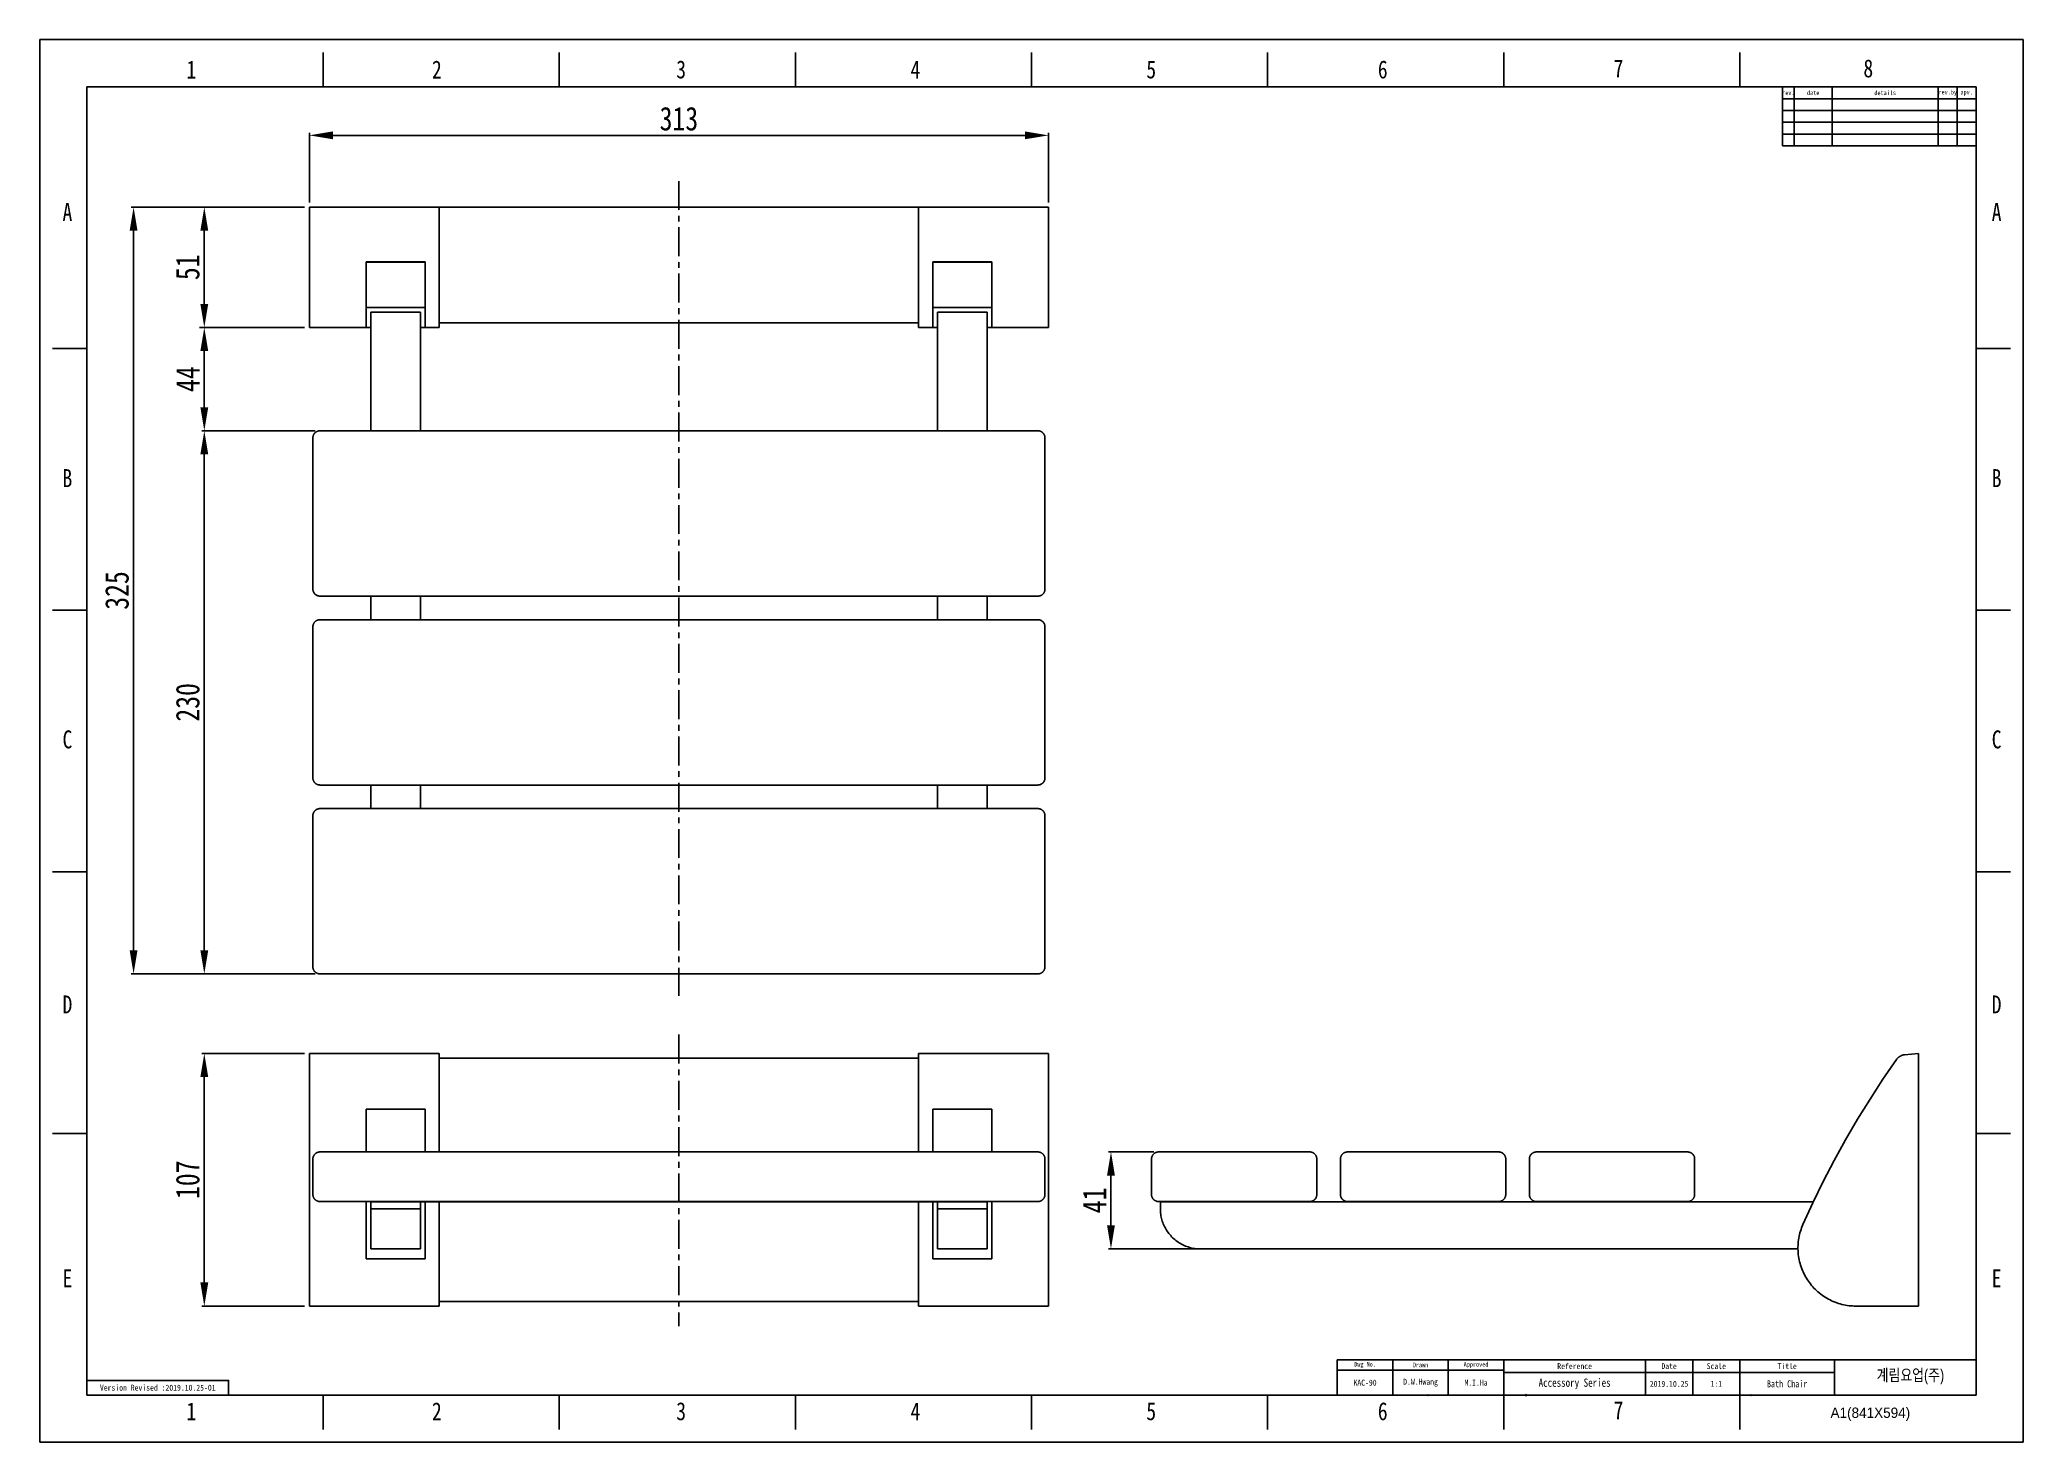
# Model space of a CAD drawing. Header units: millimetres. Extents: x 2782 to 3622, y -1206 to -612.
import ezdxf

# ---------------------------------------------------------------- set-up
doc = ezdxf.new("R2010")
doc.units = ezdxf.units.MM
doc.header["$LTSCALE"] = 32.67
doc.header["$PDMODE"] = 3
doc.header["$PDSIZE"] = 0.3
doc.linetypes.add('CENTER', pattern=[0.6, 0.375, -0.075, 0.075, -0.075])
doc.linetypes.add('CENTERX2', pattern=[101.6, 63.5, -12.7, 12.7, -12.7])
doc.layers.get('0').update_dxf_attribs({"linetype": 'CONTINUOUS'})
doc.layers.get('Defpoints').update_dxf_attribs({"linetype": 'CONTINUOUS'})
for name, color, linetype in [('5', 2, 'CONTINUOUS'), ('______', 1, 'CENTER'), ('FORM', 7, 'CONTINUOUS'), ('TEXT', 2, 'CONTINUOUS')]:
    doc.layers.add(name, color=color, linetype=linetype)
doc.styles.add('ROMANS', font='Gulim.ttf')
doc.styles.get("Standard").update_dxf_attribs({"font": 'txt', "width": 0.8})
doc.dimstyles.new('DIMSTYLE_1', dxfattribs={"dimtxt": 3.5, "dimasz": 3.5, "dimexe": 1, "dimexo": 1, "dimgap": 1, "dimtad": 1, "dimzin": 0, "dimdsep": 46, "dimtxsty": 'Standard', "dimcen": 0, "dimclrd": 5, "dimclre": 5, "dimazin": 0, "dimtp": 0.3, "dimtm": 0.3, "dimtfac": 1, "dimtofl": 0, "dimtmove": 0, "dimatfit": 3, "dimfxl": 0, "dimtolj": 1, "dimtzin": 0, "dimarcsym": 0})

msp = doc.modelspace()

# ---------------------------------------------------------------- texts
at = {"char_height": 7.62, "attachment_point": 5}
for s, width, insert in [('1', 50, (2845.79, -625.11)), ('2', 50, (2949.75, -625.11)), ('3', 50, (3053.19, -625.11)), ('4', 50, (3152.42, -625.11)), ('5', 50, (3252.26, -625.11)), ('6', 50, (3350.3, -625.11)), ('7', 50, (3450.13, -624.66)), ('8', 50, (3555.92, -624.66)), ('A', 10, (2793.31, -685.45)), ('A', 10, (3610.25, -685.45)), ('B', 10, (2793.31, -798.14)), ('B', 10, (3610.25, -798.14)), ('C', 10, (2793.31, -908.83)), ('C', 10, (3610.25, -908.83)), ('D', 10, (2793.31, -1021.02)), ('D', 10, (3610.25, -1021.02)), ('E', 10, (2793.31, -1136.99)), ('E', 10, (3610.25, -1136.99)), ('1', 50, (2845.79, -1193.33)), ('2', 50, (2949.75, -1193.33)), ('3', 50, (3053.19, -1193.33)), ('4', 50, (3152.42, -1193.33)), ('5', 50, (3252.26, -1193.33)), ('6', 50, (3350.3, -1193.33)), ('7', 50, (3450.13, -1192.87))]:
    msp.add_mtext_dynamic_manual_height_columns(s, width=width, gutter_width=12.5, heights=[0], dxfattribs=dict(at, insert=insert))
at = {"layer": '5', "style": 'ROMANS'}
msp.add_text('A1(841X594)', height=4.375, dxfattribs=at).set_placement((3539.93, -1196.11))
at = {"layer": 'TEXT', "attachment_point": 5}
for s, width, insert, char_height in [('rev.', 5, (3522.06, -634.95), 2), ('date', 16, (3532.56, -634.95), 2), ('details', 45, (3563.06, -634.95), 2), ('rev.by', 8, (3589.56, -634.95), 2), ('apv.', 8, (3597.56, -634.95), 2), ('Dwg No.', 23.5, (3342.81, -1173.7), 2), ('Drawn', 23.5, (3366.31, -1173.7), 2), ('Approved', 23.5, (3389.81, -1173.7), 2), ('Reference', 60, (3431.56, -1174.2), 2.5), ('Date', 20, (3471.56, -1174.2), 2.5), ('Scale', 20, (3491.56, -1174.2), 2.5), ('Title', 40, (3521.56, -1174.2), 2.5), ('Version Revised :2019.10.25-01 ', 60, (2831.57, -1183.33), 2.5), ('KAC-90', 23.5, (3342.81, -1181.2), 2.5), ('D.W.Hwang', 23.5, (3366.31, -1181.2), 2.5), ('M.I.Ha', 23.5, (3389.81, -1181.2), 2.5), ('Accessory Series', 60, (3431.56, -1181.7), 3.5), ('2019.10.25', 20, (3471.56, -1181.7), 2.5), ('1:1', 20, (3491.56, -1181.7), 2.5), ('Bath Chair', 40, (3521.56, -1181.7), 3)]:
    msp.add_mtext_dynamic_manual_height_columns(s, width=width, gutter_width=12.5, heights=[0], dxfattribs=dict(at, insert=insert, char_height=char_height))
at = {"layer": 'TEXT', "linetype": 'CENTERX2', "insert": (3573.74, -1178.71), "char_height": 5, "attachment_point": 5}
msp.add_mtext_dynamic_manual_height_columns('{\\fHYGothic-Medium|b0|i0|c129|p18;계림요업(주)}', width=60, gutter_width=12.5, heights=[0], dxfattribs=at)

# ---------------------------------------------------------------- blocks, each defined once
blk = doc.blocks.new('*D324')
at = {"color": 3, "lineweight": -2}
for p, q in [((2893.76, -683.34), (2820.33, -683.34)), ((2821.33, -693.34), (2821.33, -998.09)), ((2898.26, -1008.09), (2820.33, -1008.09))]:
    blk.add_line(p, q, dxfattribs=at)
at = {"color": 3}
for points in [[(2819.67, -693.34), (2823, -693.34), (2821.33, -683.34)], [(2819.67, -998.09), (2823, -998.09), (2821.33, -1008.09)]]:
    blk.add_solid(points, dxfattribs=at)
at = {"layer": 'Defpoints', "color": 0}
for p in [(2895.76, -683.34), (2821.33, -1008.09), (2900.26, -1008.09)]:
    blk.add_point(p, dxfattribs=at)
at = {"color": 3, "insert": (2814.33, -845.71), "char_height": 10, "attachment_point": 5, "rotation": 90}
blk.add_mtext('\\A1;325', dxfattribs=at)
blk = doc.blocks.new('*D325')
at = {"color": 3, "lineweight": -2}
for p, q in [((2893.76, -1041.76), (2850.28, -1041.76)), ((2851.28, -1051.76), (2851.28, -1138.76)), ((2893.76, -1148.76), (2850.28, -1148.76))]:
    blk.add_line(p, q, dxfattribs=at)
at = {"color": 3}
for points in [[(2849.61, -1051.76), (2852.95, -1051.76), (2851.28, -1041.76)], [(2849.61, -1138.76), (2852.95, -1138.76), (2851.28, -1148.76)]]:
    blk.add_solid(points, dxfattribs=at)
at = {"layer": 'Defpoints', "color": 0}
for p in [(2895.76, -1041.76), (2851.28, -1148.76), (2895.76, -1148.76)]:
    blk.add_point(p, dxfattribs=at)
at = {"color": 3, "insert": (2844.28, -1095.26), "char_height": 10, "attachment_point": 5, "rotation": 90}
blk.add_mtext('\\A1;107', dxfattribs=at)
blk = doc.blocks.new('*D321')
at = {"color": 3, "lineweight": -2}
for p, q in [((2898.26, -778.09), (2850.28, -778.09)), ((2851.28, -788.09), (2851.28, -998.09)), ((2898.26, -1008.09), (2850.28, -1008.09))]:
    blk.add_line(p, q, dxfattribs=at)
at = {"color": 3}
for points in [[(2849.61, -788.09), (2852.95, -788.09), (2851.28, -778.09)], [(2849.61, -998.09), (2852.95, -998.09), (2851.28, -1008.09)]]:
    blk.add_solid(points, dxfattribs=at)
at = {"layer": 'Defpoints', "color": 0}
for p in [(2900.26, -778.09), (2851.28, -1008.09), (2900.26, -1008.09)]:
    blk.add_point(p, dxfattribs=at)
at = {"color": 3, "insert": (2844.28, -893.09), "char_height": 10, "attachment_point": 5, "rotation": 90}
blk.add_mtext('\\A1;230', dxfattribs=at)
blk = doc.blocks.new('*D326')
at = {"color": 3, "lineweight": -2}
for p, q in [((2895.76, -681.34), (2895.76, -651.97)), ((2905.76, -652.97), (3198.76, -652.97)), ((3208.76, -681.34), (3208.76, -651.97))]:
    blk.add_line(p, q, dxfattribs=at)
at = {"color": 3}
for points in [[(2905.76, -651.3), (2905.76, -654.63), (2895.76, -652.97)], [(3198.76, -651.3), (3198.76, -654.63), (3208.76, -652.97)]]:
    blk.add_solid(points, dxfattribs=at)
at = {"layer": 'Defpoints', "color": 0}
for p in [(3208.76, -652.97), (2895.76, -683.34), (3208.76, -683.34)]:
    blk.add_point(p, dxfattribs=at)
at = {"color": 3, "insert": (3052.26, -645.97), "char_height": 10, "attachment_point": 5}
blk.add_mtext('\\A1;313', dxfattribs=at)
blk = doc.blocks.new('*D322')
at = {"color": 3, "lineweight": -2}
for p, q in [((2893.76, -683.34), (2850.28, -683.34)), ((2851.28, -724.34), (2851.28, -693.34)), ((2849.28, -734.34), (2850.28, -734.34))]:
    blk.add_line(p, q, dxfattribs=at)
at = {"color": 3}
for points in [[(2849.61, -693.34), (2852.95, -693.34), (2851.28, -683.34)], [(2849.61, -724.34), (2852.95, -724.34), (2851.28, -734.34)]]:
    blk.add_solid(points, dxfattribs=at)
at = {"layer": 'Defpoints', "color": 0}
for p in [(2851.28, -683.34), (2895.76, -683.34), (2851.28, -734.34)]:
    blk.add_point(p, dxfattribs=at)
at = {"color": 3, "insert": (2844.28, -708.84), "char_height": 10, "attachment_point": 5, "rotation": 90}
blk.add_mtext('\\A1;51', dxfattribs=at)
blk = doc.blocks.new('*D323')
at = {"color": 3, "lineweight": -2}
for p, q in [((2893.76, -734.34), (2850.28, -734.34)), ((2851.28, -768.09), (2851.28, -744.34)), ((2898.26, -778.09), (2850.28, -778.09))]:
    blk.add_line(p, q, dxfattribs=at)
at = {"color": 3}
for points in [[(2849.61, -744.34), (2852.95, -744.34), (2851.28, -734.34)], [(2849.61, -768.09), (2852.95, -768.09), (2851.28, -778.09)]]:
    blk.add_solid(points, dxfattribs=at)
at = {"layer": 'Defpoints', "color": 0}
for p in [(2851.28, -734.34), (2895.76, -734.34), (2900.26, -778.09)]:
    blk.add_point(p, dxfattribs=at)
at = {"color": 3, "insert": (2844.28, -756.21), "char_height": 10, "attachment_point": 5, "rotation": 90}
blk.add_mtext('\\A1;44', dxfattribs=at)
blk = doc.blocks.new('*D334')
at = {"color": 3, "lineweight": -2}
for p, q in [((3253.39, -1083.48), (3234.22, -1083.48)), ((3235.22, -1093.48), (3235.22, -1114.56)), ((3271.13, -1124.56), (3234.22, -1124.56))]:
    blk.add_line(p, q, dxfattribs=at)
at = {"color": 3}
for points in [[(3233.55, -1093.48), (3236.88, -1093.48), (3235.22, -1083.48)], [(3233.55, -1114.56), (3236.88, -1114.56), (3235.22, -1124.56)]]:
    blk.add_solid(points, dxfattribs=at)
at = {"layer": 'Defpoints', "color": 0}
for p in [(3255.39, -1083.48), (3235.22, -1124.56), (3273.13, -1124.56)]:
    blk.add_point(p, dxfattribs=at)
at = {"color": 3, "insert": (3228.22, -1104.02), "char_height": 10, "attachment_point": 5, "rotation": 90}
blk.add_mtext('\\A1;41', dxfattribs=at)

# ---------------------------------------------------------------- dimensions: what is measured, and where the dimension line sits
dim = msp.add_linear_dim(base=(3208.76, -652.97), p1=(2895.76, -683.34), p2=(3208.76, -683.34), dimstyle='DIMSTYLE_1', override={"dimtxt": 10, "dimasz": 10, "dimexo": 2, "dimgap": 2, "dimdec": 0, "dimclrd": 3, "dimclre": 3, "dimclrt": 3, "dimtdec": 0, "dimfxl": 1.25, "dimtfill": 1})
dim.commit()
dim.dimension.update_dxf_attribs({"geometry": '*D326', "text_midpoint": (3052.26, -652.97), "dimtype": 160})
dim = msp.add_linear_dim(base=(2821.33, -1008.09), p1=(2895.76, -683.34), p2=(2900.26, -1008.09), angle=90, dimstyle='DIMSTYLE_1', override={"dimtxt": 10, "dimasz": 10, "dimexo": 2, "dimgap": 2, "dimdec": 0, "dimclrd": 3, "dimclre": 3, "dimclrt": 3, "dimtdec": 0, "dimfxl": 1.25, "dimtfill": 1})
dim.commit()
dim.dimension.update_dxf_attribs({"geometry": '*D324', "text_midpoint": (2821.33, -845.71), "dimtype": 160})
for base, p1, p2, picture, middle in [((2851.28, -683.34), (2851.28, -734.34), (2895.76, -683.34), '*D322', (2844.28, -708.84)), ((2851.28, -734.34), (2900.26, -778.09), (2895.76, -734.34), '*D323', (2844.28, -756.21)), ((2851.28, -1008.09), (2900.26, -778.09), (2900.26, -1008.09), '*D321', (2844.28, -893.09)), ((2851.28, -1148.76), (2895.76, -1041.76), (2895.76, -1148.76), '*D325', (2844.28, -1095.26)), ((3235.22, -1124.56), (3255.39, -1083.48), (3273.13, -1124.56), '*D334', (3228.22, -1104.02))]:
    dim = msp.add_linear_dim(base=base, p1=p1, p2=p2, angle=90, dimstyle='DIMSTYLE_1', override={"dimtxt": 10, "dimasz": 10, "dimexo": 2, "dimgap": 2, "dimdec": 0, "dimclrd": 3, "dimclre": 3, "dimclrt": 3, "dimtdec": 0, "dimfxl": 1.25, "dimtfill": 1})
    dim.commit()
    dim.dimension.update_dxf_attribs({"geometry": picture, "text_midpoint": middle})

# ---------------------------------------------------------------- linework, layer by layer
at = {"color": 7, "linetype": 'Continuous'}
for p, q in [((2781.57, -1206.45), (2781.57, -612.45)), ((2781.57, -612.45), (3621.56, -612.45)), ((3621.56, -1206.45), (3621.56, -612.45)), ((2901.57, -632.45), (2901.57, -617.92)), ((3001.57, -632.45), (3001.57, -617.92)), ((3101.57, -632.45), (3101.57, -617.92)), ((3201.57, -632.45), (3201.57, -617.92)), ((3301.57, -632.45), (3301.57, -617.92)), ((3401.57, -632.45), (3401.57, -617.92)), ((3501.57, -632.45), (3501.57, -617.92)), ((2801.57, -632.45), (2801.57, -1186.45)), ((3601.56, -632.45), (2801.57, -632.45)), ((2801.57, -743.25), (2787.03, -743.25)), ((3601.57, -743.25), (3616.1, -743.25)), ((2801.57, -854.05), (2787.03, -854.05)), ((3601.57, -854.05), (3616.1, -854.05)), ((2801.57, -964.85), (2787.03, -964.85)), ((3601.57, -964.85), (3616.11, -964.85)), ((2801.57, -1075.65), (2787.03, -1075.65)), ((3601.57, -1075.65), (3616.11, -1075.65)), ((2901.57, -1186.45), (2901.57, -1200.99)), ((3001.57, -1186.45), (3001.57, -1200.99)), ((3101.57, -1186.45), (3101.57, -1200.99)), ((3201.57, -1186.45), (3201.57, -1200.99)), ((3301.57, -1186.45), (3301.57, -1200.99)), ((3401.57, -1186.45), (3401.57, -1200.99)), ((3501.57, -1186.45), (3501.57, -1200.99)), ((2781.57, -1206.45), (3621.56, -1206.45))]:
    msp.add_line(p, q, dxfattribs=at)
at = {"linetype": 'Continuous'}
for p, q in [((3601.56, -632.45), (3601.56, -1186.45)), ((3601.56, -1186.45), (2801.57, -1186.45))]:
    msp.add_line(p, q, dxfattribs=at)
for p, q in [((2895.76, -734.34), (2895.76, -683.34)), ((2895.76, -683.34), (2950.76, -683.34)), ((2950.76, -683.34), (2950.76, -734.34)), ((3153.76, -683.34), (2950.76, -683.34)), ((3153.76, -683.34), (3208.76, -683.34)), ((3153.76, -734.34), (3153.76, -683.34)), ((3208.76, -683.34), (3208.76, -734.34)), ((2919.76, -726.21), (2919.76, -706.5)), ((2919.76, -706.5), (2944.76, -706.5)), ((2944.76, -706.63), (2919.76, -706.63)), ((2944.76, -706.5), (2944.76, -726.21)), ((3184.76, -706.5), (3159.76, -706.5)), ((3159.76, -706.5), (3159.76, -732.25)), ((3159.76, -706.63), (3184.76, -706.63)), ((3184.76, -725.9), (3184.76, -706.5)), ((2919.76, -725.91), (2944.76, -725.91)), ((2919.76, -726.32), (2919.76, -726.21)), ((2919.76, -726.6), (2919.76, -726.32)), ((2919.76, -726.73), (2919.76, -726.6)), ((2919.76, -726.99), (2919.76, -726.73)), ((2919.76, -727.13), (2919.76, -726.99)), ((2919.76, -727.38), (2919.76, -727.13)), ((2919.76, -727.54), (2919.76, -727.38)), ((2919.76, -728.34), (2919.76, -727.54)), ((2919.76, -728.53), (2919.76, -728.34)), ((2919.76, -728.74), (2919.76, -728.53)), ((2919.76, -728.91), (2919.76, -728.74)), ((2919.76, -729.14), (2919.76, -728.91)), ((2919.76, -729.29), (2919.76, -729.14)), ((2919.76, -729.53), (2919.76, -729.29)), ((2919.76, -729.67), (2919.76, -729.53)), ((2919.76, -729.93), (2919.76, -729.67)), ((2919.76, -730.04), (2919.76, -729.93)), ((2919.76, -730.32), (2919.76, -730.04)), ((2919.76, -730.37), (2919.76, -730.32)), ((2919.76, -730.6), (2919.76, -730.37)), ((2919.76, -730.75), (2919.76, -730.6)), ((2919.76, -730.96), (2919.76, -730.75)), ((2942.76, -727.83), (2921.76, -727.83)), ((2921.76, -727.83), (2921.76, -778.09)), ((2942.76, -778.09), (2942.76, -727.83)), ((2944.76, -726.21), (2944.76, -726.32)), ((2944.76, -726.32), (2944.76, -726.6)), ((2944.76, -726.6), (2944.76, -726.73)), ((2944.76, -726.73), (2944.76, -726.99)), ((2944.76, -726.99), (2944.76, -727.13)), ((2944.76, -727.13), (2944.76, -727.38)), ((2944.76, -727.38), (2944.76, -727.54)), ((2944.76, -727.54), (2944.76, -728.34)), ((2944.76, -728.34), (2944.76, -728.53)), ((2944.76, -728.53), (2944.76, -728.74)), ((2944.76, -728.74), (2944.76, -728.91)), ((2944.76, -728.91), (2944.76, -729.14)), ((2944.76, -729.14), (2944.76, -729.29)), ((2944.76, -729.29), (2944.76, -729.53)), ((2944.76, -729.53), (2944.76, -729.67)), ((2944.76, -729.67), (2944.76, -729.93)), ((2944.76, -729.93), (2944.76, -730.04)), ((2944.76, -730.04), (2944.76, -730.32)), ((2944.76, -730.32), (2944.76, -730.37)), ((2944.76, -730.37), (2944.76, -730.6)), ((2944.76, -730.6), (2944.76, -730.75)), ((2944.76, -730.75), (2944.76, -730.96)), ((3159.76, -725.91), (3184.76, -725.91)), ((3182.76, -727.83), (3161.76, -727.83)), ((3161.76, -727.83), (3161.76, -778.09)), ((3182.76, -778.09), (3182.76, -727.83)), ((3184.76, -725.91), (3184.76, -725.9)), ((3184.76, -732.25), (3184.76, -725.91)), ((2919.76, -734.34), (2895.76, -734.34)), ((2919.76, -731.15), (2919.76, -730.96)), ((2919.76, -731.39), (2919.76, -731.15)), ((2919.76, -731.5), (2919.76, -731.39)), ((2919.76, -731.76), (2919.76, -731.5)), ((2919.76, -731.89), (2919.76, -731.76)), ((2919.76, -732.43), (2919.76, -731.89)), ((2919.76, -732.51), (2919.76, -732.43)), ((2919.76, -732.6), (2919.76, -732.51)), ((2919.76, -732.51), (2919.76, -732.51)), ((2919.76, -732.68), (2919.76, -732.6)), ((2919.76, -732.6), (2919.76, -732.6)), ((2919.76, -732.76), (2919.76, -732.68)), ((2919.76, -732.68), (2919.76, -732.68)), ((2919.76, -732.77), (2919.76, -732.76)), ((2919.76, -732.84), (2919.76, -732.77)), ((2919.76, -732.85), (2919.76, -732.84)), ((2919.76, -732.92), (2919.76, -732.85)), ((2919.76, -732.99), (2919.76, -732.92)), ((2919.76, -732.92), (2919.76, -732.92)), ((2919.76, -733), (2919.76, -732.99)), ((2919.76, -733.07), (2919.76, -733)), ((2919.76, -733.08), (2919.76, -733.07)), ((2919.76, -733.14), (2919.76, -733.08)), ((2919.76, -733.15), (2919.76, -733.14)), ((2919.76, -733.21), (2919.76, -733.15)), ((2919.76, -733.22), (2919.76, -733.21)), ((2919.76, -733.28), (2919.76, -733.22)), ((2919.76, -733.29), (2919.76, -733.28)), ((2919.76, -733.34), (2919.76, -733.29)), ((2919.76, -733.35), (2919.76, -733.34)), ((2919.76, -733.4), (2919.76, -733.35)), ((2919.76, -733.42), (2919.76, -733.4)), ((2919.76, -733.47), (2919.76, -733.42)), ((2919.76, -733.48), (2919.76, -733.47)), ((2919.76, -733.53), (2919.76, -733.48)), ((2919.76, -733.54), (2919.76, -733.53)), ((2919.76, -733.58), (2919.76, -733.54)), ((2919.76, -733.6), (2919.76, -733.58)), ((2919.76, -733.64), (2919.76, -733.6)), ((2919.76, -733.65), (2919.76, -733.64)), ((2919.76, -733.69), (2919.76, -733.65)), ((2919.76, -733.71), (2919.76, -733.69)), ((2919.76, -733.74), (2919.76, -733.71)), ((2919.76, -733.76), (2919.76, -733.74)), ((2919.76, -733.79), (2919.76, -733.76)), ((2919.76, -733.81), (2919.76, -733.79)), ((2919.76, -733.84), (2919.76, -733.81)), ((2919.76, -733.85), (2919.76, -733.84)), ((2919.76, -733.89), (2919.76, -733.85)), ((2919.76, -733.91), (2919.76, -733.89)), ((2919.76, -733.93), (2919.76, -733.91)), ((2919.76, -733.95), (2919.76, -733.93)), ((2919.76, -733.97), (2919.76, -733.95)), ((2919.76, -734.05), (2919.76, -733.97)), ((2919.76, -734.09), (2919.76, -734.05)), ((2919.76, -734.1), (2919.76, -734.09)), ((2919.76, -734.12), (2919.76, -734.1)), ((2919.76, -734.13), (2919.76, -734.12)), ((2919.76, -734.15), (2919.76, -734.13)), ((2919.76, -734.16), (2919.76, -734.15)), ((2919.76, -734.18), (2919.76, -734.16)), ((2919.76, -734.19), (2919.76, -734.18)), ((2919.76, -734.21), (2919.76, -734.19)), ((2919.76, -734.23), (2919.76, -734.21)), ((2919.76, -734.21), (2919.76, -734.21)), ((2919.76, -734.24), (2919.76, -734.23)), ((2919.76, -734.25), (2919.76, -734.24)), ((2919.76, -734.26), (2919.76, -734.25)), ((2919.76, -734.27), (2919.76, -734.26)), ((2919.76, -734.29), (2919.76, -734.27)), ((2919.76, -734.27), (2919.76, -734.27)), ((2919.76, -734.3), (2919.76, -734.29)), ((2919.76, -734.29), (2919.76, -734.29)), ((2919.76, -734.31), (2919.76, -734.3)), ((2919.76, -734.3), (2919.76, -734.3)), ((2919.76, -734.34), (2919.76, -734.31)), ((2921.76, -734.34), (2919.76, -734.34)), ((2919.76, -734.34), (2919.76, -734.34)), ((2919.76, -734.34), (2919.76, -734.34)), ((2919.76, -734.34), (2919.76, -734.34)), ((2919.76, -734.34), (2919.76, -734.34)), ((2919.76, -734.34), (2919.76, -734.34)), ((2919.76, -734.34), (2919.76, -734.34)), ((2944.76, -734.34), (2942.76, -734.34)), ((2944.76, -730.96), (2944.76, -731.15)), ((2944.76, -731.15), (2944.76, -731.39)), ((2944.76, -731.39), (2944.76, -731.5)), ((2944.76, -731.5), (2944.76, -731.76)), ((2944.76, -731.76), (2944.76, -731.89)), ((2944.76, -731.89), (2944.76, -732.43)), ((2944.76, -732.43), (2944.76, -732.51)), ((2944.76, -732.51), (2944.76, -732.51)), ((2944.76, -732.51), (2944.76, -732.6)), ((2944.76, -732.6), (2944.76, -732.6)), ((2944.76, -732.6), (2944.76, -732.68)), ((2944.76, -732.68), (2944.76, -732.68)), ((2944.76, -732.68), (2944.76, -732.76)), ((2944.76, -732.76), (2944.76, -732.77)), ((2944.76, -732.77), (2944.76, -732.84)), ((2944.76, -732.84), (2944.76, -732.85)), ((2944.76, -732.85), (2944.76, -732.92)), ((2944.76, -732.92), (2944.76, -732.92)), ((2944.76, -732.92), (2944.76, -732.99)), ((2944.76, -732.99), (2944.76, -733)), ((2944.76, -733), (2944.76, -733.07)), ((2944.76, -733.07), (2944.76, -733.08)), ((2944.76, -733.08), (2944.76, -733.14)), ((2944.76, -733.14), (2944.76, -733.15)), ((2944.76, -733.15), (2944.76, -733.21)), ((2944.76, -733.21), (2944.76, -733.22)), ((2944.76, -733.22), (2944.76, -733.28)), ((2944.76, -733.28), (2944.76, -733.29)), ((2944.76, -733.29), (2944.76, -733.34)), ((2944.76, -733.34), (2944.76, -733.35)), ((2944.76, -733.35), (2944.76, -733.4)), ((2944.76, -733.4), (2944.76, -733.42)), ((2944.76, -733.42), (2944.76, -733.47)), ((2944.76, -733.47), (2944.76, -733.48)), ((2944.76, -733.48), (2944.76, -733.53)), ((2944.76, -733.53), (2944.76, -733.54)), ((2944.76, -733.54), (2944.76, -733.58)), ((2944.76, -733.58), (2944.76, -733.6)), ((2944.76, -733.6), (2944.76, -733.64)), ((2944.76, -733.64), (2944.76, -733.65)), ((2944.76, -733.65), (2944.76, -733.69)), ((2944.76, -733.69), (2944.76, -733.71)), ((2944.76, -733.71), (2944.76, -733.74)), ((2944.76, -733.74), (2944.76, -733.76)), ((2944.76, -733.76), (2944.76, -733.79)), ((2944.76, -733.79), (2944.76, -733.81)), ((2944.76, -733.81), (2944.76, -733.84)), ((2944.76, -733.84), (2944.76, -733.85)), ((2944.76, -733.85), (2944.76, -733.89)), ((2944.76, -733.89), (2944.76, -733.9)), ((2944.76, -733.9), (2944.76, -733.93)), ((2944.76, -733.93), (2944.76, -733.95)), ((2944.76, -733.95), (2944.76, -733.97)), ((2944.76, -733.97), (2944.76, -734.05)), ((2944.76, -734.05), (2944.76, -734.09)), ((2944.76, -734.09), (2944.76, -734.09)), ((2944.76, -734.09), (2944.76, -734.12)), ((2944.76, -734.12), (2944.76, -734.13)), ((2944.76, -734.13), (2944.76, -734.15)), ((2944.76, -734.15), (2944.76, -734.16)), ((2944.76, -734.16), (2944.76, -734.18)), ((2944.76, -734.18), (2944.76, -734.18)), ((2944.76, -734.18), (2944.76, -734.21)), ((2944.76, -734.21), (2944.76, -734.21)), ((2944.76, -734.21), (2944.76, -734.23)), ((2944.76, -734.23), (2944.76, -734.23)), ((2944.76, -734.23), (2944.76, -734.25)), ((2944.76, -734.25), (2944.76, -734.25)), ((2944.76, -734.25), (2944.76, -734.27)), ((2944.76, -734.27), (2944.76, -734.27)), ((2944.76, -734.27), (2944.76, -734.29)), ((2944.76, -734.29), (2944.76, -734.29)), ((2944.76, -734.29), (2944.76, -734.3)), ((2944.76, -734.3), (2944.76, -734.3)), ((2944.76, -734.3), (2944.76, -734.31)), ((2944.76, -734.31), (2944.76, -734.32)), ((2944.76, -734.32), (2944.76, -734.32)), ((2944.76, -734.32), (2944.76, -734.33)), ((2944.76, -734.33), (2944.76, -734.33)), ((2944.76, -734.33), (2944.76, -734.34)), ((2950.76, -734.34), (2944.76, -734.34)), ((2944.76, -734.34), (2944.76, -734.34)), ((2944.76, -734.34), (2944.76, -734.34)), ((3153.76, -732.34), (2950.76, -732.34)), ((3159.76, -734.34), (3153.76, -734.34)), ((3159.76, -732.25), (3159.76, -732.34)), ((3159.76, -732.34), (3159.76, -732.34)), ((3159.76, -732.34), (3159.76, -732.42)), ((3159.76, -732.42), (3159.76, -732.43)), ((3159.76, -732.43), (3159.76, -732.51)), ((3159.76, -732.51), (3159.76, -732.51)), ((3159.76, -732.51), (3159.76, -732.6)), ((3159.76, -732.6), (3159.76, -732.6)), ((3159.76, -732.6), (3159.76, -732.68)), ((3159.76, -732.68), (3159.76, -732.68)), ((3159.76, -732.68), (3159.76, -732.76)), ((3159.76, -732.76), (3159.76, -732.77)), ((3159.76, -732.77), (3159.76, -732.84)), ((3159.76, -732.84), (3159.76, -732.85)), ((3159.76, -732.85), (3159.76, -732.92)), ((3159.76, -732.92), (3159.76, -732.92)), ((3159.76, -732.92), (3159.76, -732.99)), ((3159.76, -732.99), (3159.76, -733)), ((3159.76, -733), (3159.76, -733.07)), ((3159.76, -733.07), (3159.76, -733.08)), ((3159.76, -733.08), (3159.76, -733.14)), ((3159.76, -733.14), (3159.76, -733.15)), ((3159.76, -733.15), (3159.76, -733.21)), ((3159.76, -733.21), (3159.76, -733.22)), ((3159.76, -733.22), (3159.76, -733.28)), ((3159.76, -733.28), (3159.76, -733.29)), ((3159.76, -733.29), (3159.76, -733.34)), ((3159.76, -733.34), (3159.76, -733.35)), ((3159.76, -733.35), (3159.76, -733.4)), ((3159.76, -733.4), (3159.76, -733.42)), ((3159.76, -733.42), (3159.76, -733.47)), ((3159.76, -733.47), (3159.76, -733.48)), ((3159.76, -733.48), (3159.76, -733.53)), ((3159.76, -733.53), (3159.76, -733.54)), ((3159.76, -733.54), (3159.76, -733.58)), ((3159.76, -733.58), (3159.76, -733.6)), ((3159.76, -733.6), (3159.76, -733.64)), ((3159.76, -733.64), (3159.76, -733.65)), ((3159.76, -733.65), (3159.76, -733.69)), ((3159.76, -733.69), (3159.76, -733.71)), ((3159.76, -733.71), (3159.76, -733.74)), ((3159.76, -733.74), (3159.76, -733.76)), ((3159.76, -733.76), (3159.76, -733.79)), ((3159.76, -733.79), (3159.76, -733.81)), ((3159.76, -733.81), (3159.76, -733.84)), ((3159.76, -733.84), (3159.76, -733.85)), ((3159.76, -733.85), (3159.76, -733.89)), ((3159.76, -733.89), (3159.76, -733.91)), ((3159.76, -733.91), (3159.76, -733.93)), ((3159.76, -733.93), (3159.76, -733.95)), ((3159.76, -733.95), (3159.76, -733.97)), ((3159.76, -733.97), (3159.76, -733.99)), ((3159.76, -733.99), (3159.76, -734.01)), ((3159.76, -734.01), (3159.76, -734.03)), ((3159.76, -734.03), (3159.76, -734.05)), ((3159.76, -734.05), (3159.76, -734.07)), ((3159.76, -734.07), (3159.76, -734.08)), ((3159.76, -734.08), (3159.76, -734.1)), ((3159.76, -734.1), (3159.76, -734.11)), ((3159.76, -734.11), (3159.76, -734.13)), ((3159.76, -734.13), (3159.76, -734.14)), ((3159.76, -734.14), (3159.76, -734.16)), ((3159.76, -734.16), (3159.76, -734.17)), ((3159.76, -734.17), (3159.76, -734.19)), ((3159.76, -734.19), (3159.76, -734.2)), ((3159.76, -734.2), (3159.76, -734.21)), ((3159.76, -734.21), (3159.76, -734.22)), ((3159.76, -734.22), (3159.76, -734.24)), ((3159.76, -734.24), (3159.76, -734.24)), ((3159.76, -734.24), (3159.76, -734.26)), ((3159.76, -734.26), (3159.76, -734.26)), ((3159.76, -734.26), (3159.76, -734.27)), ((3159.76, -734.27), (3159.76, -734.28)), ((3159.76, -734.28), (3159.76, -734.29)), ((3159.76, -734.29), (3159.76, -734.3)), ((3159.76, -734.3), (3159.76, -734.3)), ((3159.76, -734.3), (3159.76, -734.31)), ((3159.76, -734.31), (3159.76, -734.32)), ((3159.76, -734.32), (3159.76, -734.32)), ((3159.76, -734.32), (3159.76, -734.33)), ((3159.76, -734.33), (3159.76, -734.33)), ((3159.76, -734.33), (3159.76, -734.34)), ((3161.76, -734.34), (3159.76, -734.34)), ((3159.76, -734.34), (3159.76, -734.34)), ((3159.76, -734.34), (3159.76, -734.34)), ((3159.76, -734.34), (3159.76, -734.34)), ((3184.76, -734.34), (3182.76, -734.34)), ((3184.76, -732.34), (3184.76, -732.25)), ((3184.76, -732.42), (3184.76, -732.34)), ((3184.76, -732.34), (3184.76, -732.34)), ((3184.76, -732.43), (3184.76, -732.42)), ((3184.76, -732.51), (3184.76, -732.43)), ((3184.76, -732.6), (3184.76, -732.51)), ((3184.76, -732.51), (3184.76, -732.51)), ((3184.76, -732.68), (3184.76, -732.6)), ((3184.76, -732.6), (3184.76, -732.6)), ((3184.76, -732.76), (3184.76, -732.68)), ((3184.76, -732.68), (3184.76, -732.68)), ((3184.76, -732.77), (3184.76, -732.76)), ((3184.76, -732.84), (3184.76, -732.77)), ((3184.76, -732.85), (3184.76, -732.84)), ((3184.76, -732.92), (3184.76, -732.85)), ((3184.76, -732.99), (3184.76, -732.92)), ((3184.76, -732.92), (3184.76, -732.92)), ((3184.76, -733), (3184.76, -732.99)), ((3184.76, -733.07), (3184.76, -733)), ((3184.76, -733.08), (3184.76, -733.07)), ((3184.76, -733.14), (3184.76, -733.08)), ((3184.76, -733.15), (3184.76, -733.14)), ((3184.76, -733.21), (3184.76, -733.15)), ((3184.76, -733.22), (3184.76, -733.21)), ((3184.76, -733.28), (3184.76, -733.22)), ((3184.76, -733.29), (3184.76, -733.28)), ((3184.76, -733.34), (3184.76, -733.29)), ((3184.76, -733.35), (3184.76, -733.34)), ((3184.76, -733.4), (3184.76, -733.35)), ((3184.76, -733.42), (3184.76, -733.4)), ((3184.76, -733.47), (3184.76, -733.42)), ((3184.76, -733.48), (3184.76, -733.47)), ((3184.76, -733.53), (3184.76, -733.48)), ((3184.76, -733.54), (3184.76, -733.53)), ((3184.76, -733.58), (3184.76, -733.54)), ((3184.76, -733.6), (3184.76, -733.58)), ((3184.76, -733.64), (3184.76, -733.6)), ((3184.76, -733.65), (3184.76, -733.64)), ((3184.76, -733.69), (3184.76, -733.65)), ((3184.76, -733.71), (3184.76, -733.69)), ((3184.76, -733.74), (3184.76, -733.71)), ((3184.76, -733.76), (3184.76, -733.74)), ((3184.76, -733.79), (3184.76, -733.76)), ((3184.76, -733.81), (3184.76, -733.79)), ((3184.76, -733.84), (3184.76, -733.81)), ((3184.76, -733.85), (3184.76, -733.84)), ((3184.76, -733.89), (3184.76, -733.85)), ((3184.76, -733.91), (3184.76, -733.89)), ((3184.76, -733.93), (3184.76, -733.91)), ((3184.76, -733.95), (3184.76, -733.93)), ((3184.76, -733.97), (3184.76, -733.95)), ((3184.76, -733.99), (3184.76, -733.97)), ((3184.76, -734.01), (3184.76, -733.99)), ((3184.76, -734.03), (3184.76, -734.01)), ((3184.76, -734.05), (3184.76, -734.03)), ((3184.76, -734.07), (3184.76, -734.05)), ((3184.76, -734.09), (3184.76, -734.07)), ((3184.76, -734.1), (3184.76, -734.09)), ((3184.76, -734.12), (3184.76, -734.1)), ((3184.76, -734.13), (3184.76, -734.12)), ((3184.76, -734.15), (3184.76, -734.13)), ((3184.76, -734.16), (3184.76, -734.15)), ((3184.76, -734.18), (3184.76, -734.16)), ((3184.76, -734.19), (3184.76, -734.18)), ((3184.76, -734.21), (3184.76, -734.19)), ((3184.76, -734.23), (3184.76, -734.21)), ((3184.76, -734.21), (3184.76, -734.21)), ((3184.76, -734.24), (3184.76, -734.23)), ((3184.76, -734.25), (3184.76, -734.24)), ((3184.76, -734.26), (3184.76, -734.25)), ((3184.76, -734.27), (3184.76, -734.26)), ((3184.76, -734.29), (3184.76, -734.27)), ((3184.76, -734.27), (3184.76, -734.27)), ((3184.76, -734.3), (3184.76, -734.29)), ((3184.76, -734.29), (3184.76, -734.29)), ((3184.76, -734.31), (3184.76, -734.3)), ((3184.76, -734.3), (3184.76, -734.3)), ((3184.76, -734.34), (3184.76, -734.31)), ((3208.76, -734.34), (3184.76, -734.34)), ((3184.76, -734.34), (3184.76, -734.34)), ((3184.76, -734.34), (3184.76, -734.34)), ((2897.26, -780.98), (2897.27, -780.88)), ((2897.26, -781.09), (2897.26, -780.98)), ((2897.26, -845.09), (2897.26, -781.09)), ((2897.27, -780.88), (2897.28, -780.78)), ((2897.28, -780.78), (2897.29, -780.68)), ((2897.29, -780.68), (2897.3, -780.58)), ((2897.3, -780.58), (2897.32, -780.48)), ((2897.32, -780.48), (2897.35, -780.38)), ((2897.35, -780.38), (2897.37, -780.28)), ((2897.37, -780.28), (2897.4, -780.18)), ((2897.4, -780.18), (2897.43, -780.08)), ((2897.43, -780.08), (2897.47, -779.99)), ((2897.47, -779.99), (2897.51, -779.89)), ((2897.51, -779.89), (2897.55, -779.8)), ((2897.55, -779.8), (2897.6, -779.71)), ((2897.6, -779.71), (2897.65, -779.62)), ((2897.65, -779.62), (2897.7, -779.53)), ((2897.7, -779.53), (2897.75, -779.44)), ((2897.75, -779.44), (2897.81, -779.36)), ((2897.81, -779.36), (2897.87, -779.27)), ((2897.87, -779.27), (2897.93, -779.19)), ((2897.93, -779.19), (2898, -779.11)), ((2898, -779.11), (2898.07, -779.04)), ((2898.07, -779.04), (2898.14, -778.96)), ((2898.14, -778.96), (2898.21, -778.89)), ((2898.21, -778.89), (2898.29, -778.82)), ((2898.29, -778.82), (2898.37, -778.76)), ((2898.37, -778.76), (2898.45, -778.7)), ((2898.45, -778.7), (2898.53, -778.64)), ((2898.53, -778.64), (2898.61, -778.58)), ((2898.61, -778.58), (2898.7, -778.52)), ((2898.7, -778.52), (2898.79, -778.47)), ((2898.79, -778.47), (2898.88, -778.42)), ((2898.88, -778.42), (2898.97, -778.38)), ((2898.97, -778.38), (2899.07, -778.33)), ((2899.07, -778.33), (2899.16, -778.3)), ((2899.16, -778.3), (2899.26, -778.26)), ((2899.26, -778.26), (2899.35, -778.23)), ((2899.35, -778.23), (2899.45, -778.2)), ((2899.45, -778.2), (2899.55, -778.17)), ((2899.55, -778.17), (2899.65, -778.15)), ((2899.65, -778.15), (2899.75, -778.13)), ((2899.75, -778.13), (2899.85, -778.11)), ((2899.85, -778.11), (2899.95, -778.1)), ((2899.95, -778.1), (2900.06, -778.09)), ((2900.06, -778.09), (2900.16, -778.09)), ((2900.16, -778.09), (2900.26, -778.09)), ((2900.26, -778.09), (3204.26, -778.09)), ((3204.26, -778.09), (3204.36, -778.09)), ((3204.36, -778.09), (3204.47, -778.09)), ((3204.47, -778.09), (3204.57, -778.1)), ((3204.57, -778.1), (3204.67, -778.11)), ((3204.67, -778.11), (3204.77, -778.13)), ((3204.77, -778.13), (3204.87, -778.15)), ((3204.87, -778.15), (3204.97, -778.17)), ((3204.97, -778.17), (3205.07, -778.2)), ((3205.07, -778.2), (3205.17, -778.23)), ((3205.17, -778.23), (3205.26, -778.26)), ((3205.26, -778.26), (3205.36, -778.3)), ((3205.36, -778.3), (3205.46, -778.33)), ((3205.46, -778.33), (3205.55, -778.38)), ((3205.55, -778.38), (3205.64, -778.42)), ((3205.64, -778.42), (3205.73, -778.47)), ((3205.73, -778.47), (3205.82, -778.52)), ((3205.82, -778.52), (3205.91, -778.58)), ((3205.91, -778.58), (3205.99, -778.64)), ((3205.99, -778.64), (3206.07, -778.7)), ((3206.07, -778.7), (3206.15, -778.76)), ((3206.15, -778.76), (3206.23, -778.82)), ((3206.23, -778.82), (3206.31, -778.89)), ((3206.31, -778.89), (3206.38, -778.96)), ((3206.38, -778.96), (3206.45, -779.04)), ((3206.45, -779.04), (3206.52, -779.11)), ((3206.52, -779.11), (3206.59, -779.19)), ((3206.59, -779.19), (3206.65, -779.27)), ((3206.65, -779.27), (3206.71, -779.36)), ((3206.71, -779.36), (3206.77, -779.44)), ((3206.77, -779.44), (3206.82, -779.53)), ((3206.82, -779.53), (3206.88, -779.62)), ((3206.88, -779.62), (3206.92, -779.71)), ((3206.92, -779.71), (3206.97, -779.8)), ((3206.97, -779.8), (3207.01, -779.89)), ((3207.01, -779.89), (3207.05, -779.99)), ((3207.05, -779.99), (3207.09, -780.08)), ((3207.09, -780.08), (3207.12, -780.18)), ((3207.12, -780.18), (3207.15, -780.28)), ((3207.15, -780.28), (3207.18, -780.38)), ((3207.18, -780.38), (3207.2, -780.48)), ((3207.2, -780.48), (3207.22, -780.58)), ((3207.22, -780.58), (3207.23, -780.68)), ((3207.23, -780.68), (3207.24, -780.78)), ((3207.24, -780.78), (3207.25, -780.88)), ((3207.25, -780.88), (3207.26, -780.98)), ((3207.26, -780.98), (3207.26, -781.09)), ((3207.26, -781.09), (3207.26, -845.09)), ((2897.26, -845.19), (2897.26, -845.09)), ((2897.27, -845.29), (2897.26, -845.19)), ((2897.28, -845.39), (2897.27, -845.29)), ((2897.29, -845.49), (2897.28, -845.39)), ((2897.3, -845.6), (2897.29, -845.49)), ((2897.32, -845.7), (2897.3, -845.6)), ((2897.35, -845.8), (2897.32, -845.7)), ((2897.37, -845.9), (2897.35, -845.8)), ((2897.4, -845.99), (2897.37, -845.9)), ((2897.43, -846.09), (2897.4, -845.99)), ((2897.47, -846.19), (2897.43, -846.09)), ((2897.51, -846.28), (2897.47, -846.19)), ((2897.55, -846.37), (2897.51, -846.28)), ((2897.6, -846.47), (2897.55, -846.37)), ((2897.65, -846.56), (2897.6, -846.47)), ((2897.7, -846.64), (2897.65, -846.56)), ((2897.75, -846.73), (2897.7, -846.64)), ((2897.81, -846.82), (2897.75, -846.73)), ((2897.87, -846.9), (2897.81, -846.82)), ((2897.93, -846.98), (2897.87, -846.9)), ((2898, -847.06), (2897.93, -846.98)), ((2898.07, -847.13), (2898, -847.06)), ((2898.14, -847.21), (2898.07, -847.13)), ((2898.21, -847.28), (2898.14, -847.21)), ((2898.29, -847.35), (2898.21, -847.28)), ((2898.37, -847.41), (2898.29, -847.35)), ((2898.45, -847.48), (2898.37, -847.41)), ((2898.53, -847.54), (2898.45, -847.48)), ((2898.61, -847.59), (2898.53, -847.54)), ((2898.7, -847.65), (2898.61, -847.59)), ((2898.79, -847.7), (2898.7, -847.65)), ((2898.88, -847.75), (2898.79, -847.7)), ((2898.97, -847.8), (2898.88, -847.75)), ((2899.07, -847.84), (2898.97, -847.8)), ((2899.16, -847.88), (2899.07, -847.84)), ((2899.26, -847.91), (2899.16, -847.88)), ((2899.35, -847.95), (2899.26, -847.91)), ((2899.45, -847.97), (2899.35, -847.95)), ((2899.55, -848), (2899.45, -847.97)), ((2899.65, -848.02), (2899.55, -848)), ((2899.75, -848.04), (2899.65, -848.02)), ((2899.85, -848.06), (2899.75, -848.04)), ((2899.95, -848.07), (2899.85, -848.06)), ((2900.06, -848.08), (2899.95, -848.07)), ((2900.16, -848.08), (2900.06, -848.08)), ((2900.26, -848.09), (2900.16, -848.08)), ((3204.26, -848.09), (2900.26, -848.09)), ((2921.76, -848.09), (2921.76, -858.09)), ((2942.76, -848.09), (2942.76, -858.09)), ((3161.76, -848.09), (3161.76, -858.09)), ((3182.76, -848.09), (3182.76, -858.09)), ((3204.36, -848.09), (3204.26, -848.09)), ((3204.46, -848.09), (3204.36, -848.09)), ((3204.56, -848.08), (3204.46, -848.09)), ((3204.66, -848.08), (3204.56, -848.08)), ((3204.76, -848.07), (3204.66, -848.08)), ((3204.86, -848.05), (3204.76, -848.07)), ((3204.95, -848.03), (3204.86, -848.05)), ((3205.05, -848.01), (3204.95, -848.03)), ((3205.15, -847.99), (3205.05, -848.01)), ((3205.24, -847.96), (3205.15, -847.99)), ((3205.34, -847.93), (3205.24, -847.96)), ((3205.43, -847.9), (3205.34, -847.93)), ((3205.52, -847.86), (3205.43, -847.9)), ((3205.61, -847.82), (3205.52, -847.86)), ((3205.7, -847.77), (3205.61, -847.82)), ((3205.79, -847.73), (3205.7, -847.77)), ((3205.88, -847.68), (3205.79, -847.73)), ((3205.96, -847.62), (3205.88, -847.68)), ((3206.04, -847.57), (3205.96, -847.62)), ((3206.12, -847.51), (3206.04, -847.57)), ((3206.2, -847.45), (3206.12, -847.51)), ((3206.28, -847.38), (3206.2, -847.45)), ((3206.35, -847.32), (3206.28, -847.38)), ((3206.42, -847.25), (3206.35, -847.32)), ((3206.49, -847.18), (3206.42, -847.25)), ((3206.56, -847.1), (3206.49, -847.18)), ((3206.62, -847.03), (3206.56, -847.1)), ((3206.68, -846.95), (3206.62, -847.03)), ((3206.74, -846.87), (3206.68, -846.95)), ((3206.8, -846.79), (3206.74, -846.87)), ((3206.85, -846.7), (3206.8, -846.79)), ((3206.9, -846.62), (3206.85, -846.7)), ((3206.95, -846.53), (3206.9, -846.62)), ((3206.99, -846.44), (3206.95, -846.53)), ((3207.03, -846.35), (3206.99, -846.44)), ((3207.07, -846.26), (3207.03, -846.35)), ((3207.1, -846.16), (3207.07, -846.26)), ((3207.14, -846.07), (3207.1, -846.16)), ((3207.16, -845.97), (3207.14, -846.07)), ((3207.19, -845.88), (3207.16, -845.97)), ((3207.21, -845.78), (3207.19, -845.88)), ((3207.23, -845.68), (3207.21, -845.78)), ((3207.24, -845.58), (3207.23, -845.68)), ((3207.25, -845.48), (3207.24, -845.58)), ((3207.26, -845.38), (3207.25, -845.48)), ((3207.26, -845.09), (3207.26, -845.19)), ((3207.26, -845.19), (3207.26, -845.28)), ((3207.26, -845.28), (3207.26, -845.38)), ((2897.26, -860.98), (2897.27, -860.88)), ((2897.26, -861.09), (2897.26, -860.98)), ((2897.26, -925.09), (2897.26, -861.09)), ((2897.27, -860.88), (2897.28, -860.78)), ((2897.28, -860.78), (2897.29, -860.68)), ((2897.29, -860.68), (2897.3, -860.58)), ((2897.3, -860.58), (2897.32, -860.48)), ((2897.32, -860.48), (2897.35, -860.38)), ((2897.35, -860.38), (2897.37, -860.28)), ((2897.37, -860.28), (2897.4, -860.18)), ((2897.4, -860.18), (2897.43, -860.08)), ((2897.43, -860.08), (2897.47, -859.99)), ((2897.47, -859.99), (2897.51, -859.89)), ((2897.51, -859.89), (2897.55, -859.8)), ((2897.55, -859.8), (2897.6, -859.71)), ((2897.6, -859.71), (2897.65, -859.62)), ((2897.65, -859.62), (2897.7, -859.53)), ((2897.7, -859.53), (2897.75, -859.44)), ((2897.75, -859.44), (2897.81, -859.36)), ((2897.81, -859.36), (2897.87, -859.27)), ((2897.87, -859.27), (2897.93, -859.19)), ((2897.93, -859.19), (2898, -859.11)), ((2898, -859.11), (2898.07, -859.04)), ((2898.07, -859.04), (2898.14, -858.96)), ((2898.14, -858.96), (2898.21, -858.89)), ((2898.21, -858.89), (2898.29, -858.82)), ((2898.29, -858.82), (2898.37, -858.76)), ((2898.37, -858.76), (2898.45, -858.7)), ((2898.45, -858.7), (2898.53, -858.64)), ((2898.53, -858.64), (2898.61, -858.58)), ((2898.61, -858.58), (2898.7, -858.52)), ((2898.7, -858.52), (2898.79, -858.47)), ((2898.79, -858.47), (2898.88, -858.42)), ((2898.88, -858.42), (2898.97, -858.38)), ((2898.97, -858.38), (2899.07, -858.33)), ((2899.07, -858.33), (2899.16, -858.3)), ((2899.16, -858.3), (2899.26, -858.26)), ((2899.26, -858.26), (2899.35, -858.23)), ((2899.35, -858.23), (2899.45, -858.2)), ((2899.45, -858.2), (2899.55, -858.17)), ((2899.55, -858.17), (2899.65, -858.15)), ((2899.65, -858.15), (2899.75, -858.13)), ((2899.75, -858.13), (2899.85, -858.11)), ((2899.85, -858.11), (2899.95, -858.1)), ((2899.95, -858.1), (2900.06, -858.09)), ((2900.06, -858.09), (2900.16, -858.09)), ((2900.16, -858.09), (2900.26, -858.09)), ((2900.26, -858.09), (3204.26, -858.09)), ((3204.26, -858.09), (3204.36, -858.09)), ((3204.36, -858.09), (3204.47, -858.09)), ((3204.47, -858.09), (3204.57, -858.1)), ((3204.57, -858.1), (3204.67, -858.11)), ((3204.67, -858.11), (3204.77, -858.13)), ((3204.77, -858.13), (3204.87, -858.15)), ((3204.87, -858.15), (3204.97, -858.17)), ((3204.97, -858.17), (3205.07, -858.2)), ((3205.07, -858.2), (3205.17, -858.23)), ((3205.17, -858.23), (3205.26, -858.26)), ((3205.26, -858.26), (3205.36, -858.3)), ((3205.36, -858.3), (3205.46, -858.33)), ((3205.46, -858.33), (3205.55, -858.38)), ((3205.55, -858.38), (3205.64, -858.42)), ((3205.64, -858.42), (3205.73, -858.47)), ((3205.73, -858.47), (3205.82, -858.52)), ((3205.82, -858.52), (3205.91, -858.58)), ((3205.91, -858.58), (3205.99, -858.64)), ((3205.99, -858.64), (3206.07, -858.7)), ((3206.07, -858.7), (3206.15, -858.76)), ((3206.15, -858.76), (3206.23, -858.82)), ((3206.23, -858.82), (3206.31, -858.89)), ((3206.31, -858.89), (3206.38, -858.96)), ((3206.38, -858.96), (3206.45, -859.04)), ((3206.45, -859.04), (3206.52, -859.11)), ((3206.52, -859.11), (3206.59, -859.19)), ((3206.59, -859.19), (3206.65, -859.27)), ((3206.65, -859.27), (3206.71, -859.36)), ((3206.71, -859.36), (3206.77, -859.44)), ((3206.77, -859.44), (3206.82, -859.53)), ((3206.82, -859.53), (3206.88, -859.62)), ((3206.88, -859.62), (3206.92, -859.71)), ((3206.92, -859.71), (3206.97, -859.8)), ((3206.97, -859.8), (3207.01, -859.89)), ((3207.01, -859.89), (3207.05, -859.99)), ((3207.05, -859.99), (3207.09, -860.08)), ((3207.09, -860.08), (3207.12, -860.18)), ((3207.12, -860.18), (3207.15, -860.28)), ((3207.15, -860.28), (3207.18, -860.38)), ((3207.18, -860.38), (3207.2, -860.48)), ((3207.2, -860.48), (3207.22, -860.58)), ((3207.22, -860.58), (3207.23, -860.68)), ((3207.23, -860.68), (3207.24, -860.78)), ((3207.24, -860.78), (3207.25, -860.88)), ((3207.25, -860.88), (3207.26, -860.98)), ((3207.26, -860.98), (3207.26, -861.09)), ((3207.26, -861.09), (3207.26, -925.09)), ((2897.26, -925.19), (2897.26, -925.09)), ((2897.27, -925.29), (2897.26, -925.19)), ((2897.28, -925.39), (2897.27, -925.29)), ((2897.29, -925.49), (2897.28, -925.39)), ((2897.3, -925.6), (2897.29, -925.49)), ((2897.32, -925.7), (2897.3, -925.6)), ((2897.35, -925.8), (2897.32, -925.7)), ((2897.37, -925.9), (2897.35, -925.8)), ((2897.4, -925.99), (2897.37, -925.9)), ((2897.43, -926.09), (2897.4, -925.99)), ((2897.47, -926.19), (2897.43, -926.09)), ((2897.51, -926.28), (2897.47, -926.19)), ((2897.55, -926.37), (2897.51, -926.28)), ((2897.6, -926.47), (2897.55, -926.37)), ((2897.65, -926.56), (2897.6, -926.47)), ((2897.7, -926.64), (2897.65, -926.56)), ((2897.75, -926.73), (2897.7, -926.64)), ((2897.81, -926.82), (2897.75, -926.73)), ((2897.87, -926.9), (2897.81, -926.82)), ((2897.93, -926.98), (2897.87, -926.9)), ((2898, -927.06), (2897.93, -926.98)), ((2898.07, -927.13), (2898, -927.06)), ((2898.14, -927.21), (2898.07, -927.13)), ((2898.21, -927.28), (2898.14, -927.21)), ((2898.29, -927.35), (2898.21, -927.28)), ((2898.37, -927.41), (2898.29, -927.35)), ((2898.45, -927.48), (2898.37, -927.41)), ((2898.53, -927.54), (2898.45, -927.48)), ((2898.61, -927.59), (2898.53, -927.54)), ((2898.7, -927.65), (2898.61, -927.59)), ((2898.79, -927.7), (2898.7, -927.65)), ((2898.88, -927.75), (2898.79, -927.7)), ((2898.97, -927.8), (2898.88, -927.75)), ((2899.07, -927.84), (2898.97, -927.8)), ((2899.16, -927.88), (2899.07, -927.84)), ((2899.26, -927.91), (2899.16, -927.88)), ((2899.35, -927.95), (2899.26, -927.91)), ((2899.45, -927.97), (2899.35, -927.95)), ((2899.55, -928), (2899.45, -927.97)), ((2899.65, -928.02), (2899.55, -928)), ((2899.75, -928.04), (2899.65, -928.02)), ((2899.85, -928.06), (2899.75, -928.04)), ((2899.95, -928.07), (2899.85, -928.06)), ((2900.06, -928.08), (2899.95, -928.07)), ((2900.16, -928.08), (2900.06, -928.08)), ((2900.26, -928.09), (2900.16, -928.08)), ((3204.26, -928.09), (2900.26, -928.09)), ((2921.76, -928.09), (2921.76, -938.09)), ((2942.76, -928.09), (2942.76, -938.09)), ((3161.76, -928.09), (3161.76, -938.09)), ((3182.76, -928.09), (3182.76, -938.09)), ((3204.36, -928.08), (3204.26, -928.09)), ((3204.47, -928.08), (3204.36, -928.08)), ((3204.57, -928.07), (3204.47, -928.08)), ((3204.67, -928.06), (3204.57, -928.07)), ((3204.77, -928.04), (3204.67, -928.06)), ((3204.87, -928.02), (3204.77, -928.04)), ((3204.97, -928), (3204.87, -928.02)), ((3205.07, -927.97), (3204.97, -928)), ((3205.17, -927.95), (3205.07, -927.97)), ((3205.26, -927.91), (3205.17, -927.95)), ((3205.36, -927.88), (3205.26, -927.91)), ((3205.46, -927.84), (3205.36, -927.88)), ((3205.55, -927.8), (3205.46, -927.84)), ((3205.64, -927.75), (3205.55, -927.8)), ((3205.73, -927.7), (3205.64, -927.75)), ((3205.82, -927.65), (3205.73, -927.7)), ((3205.91, -927.59), (3205.82, -927.65)), ((3205.99, -927.54), (3205.91, -927.59)), ((3206.07, -927.48), (3205.99, -927.54)), ((3206.15, -927.41), (3206.07, -927.48)), ((3206.23, -927.35), (3206.15, -927.41)), ((3206.31, -927.28), (3206.23, -927.35)), ((3206.38, -927.21), (3206.31, -927.28)), ((3206.45, -927.13), (3206.38, -927.21)), ((3206.52, -927.06), (3206.45, -927.13)), ((3206.59, -926.98), (3206.52, -927.06)), ((3206.65, -926.9), (3206.59, -926.98)), ((3206.71, -926.82), (3206.65, -926.9)), ((3206.77, -926.73), (3206.71, -926.82)), ((3206.82, -926.64), (3206.77, -926.73)), ((3206.88, -926.56), (3206.82, -926.64)), ((3206.92, -926.47), (3206.88, -926.56)), ((3206.97, -926.37), (3206.92, -926.47)), ((3207.01, -926.28), (3206.97, -926.37)), ((3207.05, -926.19), (3207.01, -926.28)), ((3207.09, -926.09), (3207.05, -926.19)), ((3207.12, -925.99), (3207.09, -926.09)), ((3207.15, -925.9), (3207.12, -925.99)), ((3207.18, -925.8), (3207.15, -925.9)), ((3207.2, -925.7), (3207.18, -925.8)), ((3207.22, -925.6), (3207.2, -925.7)), ((3207.23, -925.49), (3207.22, -925.6)), ((3207.24, -925.39), (3207.23, -925.49)), ((3207.25, -925.29), (3207.24, -925.39)), ((3207.26, -925.19), (3207.25, -925.29)), ((3207.26, -925.09), (3207.26, -925.19)), ((2897.27, -940.88), (2897.28, -940.78)), ((2897.28, -940.78), (2897.29, -940.68)), ((2897.29, -940.68), (2897.3, -940.58)), ((2897.3, -940.58), (2897.32, -940.48)), ((2897.32, -940.48), (2897.35, -940.38)), ((2897.35, -940.38), (2897.37, -940.28)), ((2897.37, -940.28), (2897.4, -940.18)), ((2897.4, -940.18), (2897.43, -940.08)), ((2897.43, -940.08), (2897.47, -939.99)), ((2897.47, -939.99), (2897.51, -939.89)), ((2897.51, -939.89), (2897.55, -939.8)), ((2897.55, -939.8), (2897.6, -939.71)), ((2897.6, -939.71), (2897.65, -939.62)), ((2897.65, -939.62), (2897.7, -939.53)), ((2897.7, -939.53), (2897.75, -939.44)), ((2897.75, -939.44), (2897.81, -939.36)), ((2897.81, -939.36), (2897.87, -939.27)), ((2897.87, -939.27), (2897.93, -939.19)), ((2897.93, -939.19), (2898, -939.11)), ((2898, -939.11), (2898.07, -939.04)), ((2898.07, -939.04), (2898.14, -938.96)), ((2898.14, -938.96), (2898.21, -938.89)), ((2898.21, -938.89), (2898.29, -938.82)), ((2898.29, -938.82), (2898.37, -938.76)), ((2898.37, -938.76), (2898.45, -938.7)), ((2898.45, -938.7), (2898.53, -938.64)), ((2898.53, -938.64), (2898.61, -938.58)), ((2898.61, -938.58), (2898.7, -938.52)), ((2898.7, -938.52), (2898.79, -938.47)), ((2898.79, -938.47), (2898.88, -938.42)), ((2898.88, -938.42), (2898.97, -938.38)), ((2898.97, -938.38), (2899.07, -938.33)), ((2899.07, -938.33), (2899.16, -938.3)), ((2899.16, -938.3), (2899.26, -938.26)), ((2899.26, -938.26), (2899.35, -938.23)), ((2899.35, -938.23), (2899.45, -938.2)), ((2899.45, -938.2), (2899.55, -938.17)), ((2899.55, -938.17), (2899.65, -938.15)), ((2899.65, -938.15), (2899.75, -938.13)), ((2899.75, -938.13), (2899.85, -938.11)), ((2899.85, -938.11), (2899.95, -938.1)), ((2899.95, -938.1), (2900.06, -938.09)), ((2900.06, -938.09), (2900.16, -938.09)), ((2900.16, -938.09), (2900.26, -938.09)), ((2900.26, -938.09), (3204.26, -938.09)), ((3204.26, -938.09), (3204.36, -938.09)), ((3204.36, -938.09), (3204.47, -938.09)), ((3204.47, -938.09), (3204.57, -938.1)), ((3204.57, -938.1), (3204.67, -938.11)), ((3204.67, -938.11), (3204.77, -938.13)), ((3204.77, -938.13), (3204.87, -938.15)), ((3204.87, -938.15), (3204.97, -938.17)), ((3204.97, -938.17), (3205.07, -938.2)), ((3205.07, -938.2), (3205.17, -938.23)), ((3205.17, -938.23), (3205.26, -938.26)), ((3205.26, -938.26), (3205.36, -938.3)), ((3205.36, -938.3), (3205.46, -938.33)), ((3205.46, -938.33), (3205.55, -938.38)), ((3205.55, -938.38), (3205.64, -938.42)), ((3205.64, -938.42), (3205.73, -938.47)), ((3205.73, -938.47), (3205.82, -938.52)), ((3205.82, -938.52), (3205.91, -938.58)), ((3205.91, -938.58), (3205.99, -938.64)), ((3205.99, -938.64), (3206.07, -938.7)), ((3206.07, -938.7), (3206.15, -938.76)), ((3206.15, -938.76), (3206.23, -938.82)), ((3206.23, -938.82), (3206.31, -938.89)), ((3206.31, -938.89), (3206.38, -938.96)), ((3206.38, -938.96), (3206.45, -939.04)), ((3206.45, -939.04), (3206.52, -939.11)), ((3206.52, -939.11), (3206.59, -939.19)), ((3206.59, -939.19), (3206.65, -939.27)), ((3206.65, -939.27), (3206.71, -939.36)), ((3206.71, -939.36), (3206.77, -939.44)), ((3206.77, -939.44), (3206.82, -939.53)), ((3206.82, -939.53), (3206.88, -939.62)), ((3206.88, -939.62), (3206.92, -939.71)), ((3206.92, -939.71), (3206.97, -939.8)), ((3206.97, -939.8), (3207.01, -939.89)), ((3207.01, -939.89), (3207.05, -939.99)), ((3207.05, -939.99), (3207.09, -940.08)), ((3207.09, -940.08), (3207.12, -940.18)), ((3207.12, -940.18), (3207.15, -940.28)), ((3207.15, -940.28), (3207.18, -940.38)), ((3207.18, -940.38), (3207.2, -940.48)), ((3207.2, -940.48), (3207.22, -940.58)), ((3207.22, -940.58), (3207.23, -940.68)), ((3207.23, -940.68), (3207.24, -940.78)), ((3207.24, -940.78), (3207.25, -940.88)), ((2897.26, -940.98), (2897.27, -940.88)), ((2897.26, -941.09), (2897.26, -940.98)), ((2897.26, -1005.09), (2897.26, -941.09)), ((3207.25, -940.88), (3207.26, -940.98)), ((3207.26, -940.98), (3207.26, -941.09)), ((3207.26, -941.09), (3207.26, -1005.09)), ((2897.26, -1005.19), (2897.26, -1005.09)), ((2897.27, -1005.29), (2897.26, -1005.19)), ((2897.28, -1005.39), (2897.27, -1005.29)), ((2897.29, -1005.49), (2897.28, -1005.39)), ((2897.3, -1005.6), (2897.29, -1005.49)), ((2897.32, -1005.7), (2897.3, -1005.6)), ((2897.35, -1005.8), (2897.32, -1005.7)), ((2897.37, -1005.9), (2897.35, -1005.8)), ((2897.4, -1005.99), (2897.37, -1005.9)), ((2897.43, -1006.09), (2897.4, -1005.99)), ((2897.47, -1006.19), (2897.43, -1006.09)), ((2897.51, -1006.28), (2897.47, -1006.19)), ((2897.55, -1006.37), (2897.51, -1006.28)), ((2897.6, -1006.47), (2897.55, -1006.37)), ((2897.65, -1006.56), (2897.6, -1006.47)), ((2897.7, -1006.64), (2897.65, -1006.56)), ((2897.75, -1006.73), (2897.7, -1006.64)), ((2897.81, -1006.82), (2897.75, -1006.73)), ((2897.87, -1006.9), (2897.81, -1006.82)), ((2897.93, -1006.98), (2897.87, -1006.9)), ((2898, -1007.06), (2897.93, -1006.98)), ((2898.07, -1007.13), (2898, -1007.06)), ((2898.14, -1007.21), (2898.07, -1007.13)), ((2898.21, -1007.28), (2898.14, -1007.21)), ((2898.29, -1007.35), (2898.21, -1007.28)), ((2898.37, -1007.41), (2898.29, -1007.35)), ((2898.45, -1007.48), (2898.37, -1007.41)), ((2898.53, -1007.54), (2898.45, -1007.48)), ((2898.61, -1007.59), (2898.53, -1007.54)), ((2898.7, -1007.65), (2898.61, -1007.59)), ((2898.79, -1007.7), (2898.7, -1007.65)), ((2898.88, -1007.75), (2898.79, -1007.7)), ((2898.97, -1007.8), (2898.88, -1007.75)), ((2899.07, -1007.84), (2898.97, -1007.8)), ((2899.16, -1007.88), (2899.07, -1007.84)), ((2899.26, -1007.91), (2899.16, -1007.88)), ((2899.35, -1007.95), (2899.26, -1007.91)), ((2899.45, -1007.97), (2899.35, -1007.95)), ((2899.55, -1008), (2899.45, -1007.97)), ((3205.07, -1007.97), (3204.97, -1008)), ((3205.17, -1007.95), (3205.07, -1007.97)), ((3205.26, -1007.91), (3205.17, -1007.95)), ((3205.36, -1007.88), (3205.26, -1007.91)), ((3205.46, -1007.84), (3205.36, -1007.88)), ((3205.55, -1007.8), (3205.46, -1007.84)), ((3205.64, -1007.75), (3205.55, -1007.8)), ((3205.73, -1007.7), (3205.64, -1007.75)), ((3205.82, -1007.65), (3205.73, -1007.7)), ((3205.91, -1007.59), (3205.82, -1007.65)), ((3205.99, -1007.54), (3205.91, -1007.59)), ((3206.07, -1007.48), (3205.99, -1007.54)), ((3206.15, -1007.41), (3206.07, -1007.48)), ((3206.23, -1007.35), (3206.15, -1007.41)), ((3206.31, -1007.28), (3206.23, -1007.35)), ((3206.38, -1007.21), (3206.31, -1007.28)), ((3206.45, -1007.13), (3206.38, -1007.21)), ((3206.52, -1007.06), (3206.45, -1007.13)), ((3206.59, -1006.98), (3206.52, -1007.06)), ((3206.65, -1006.9), (3206.59, -1006.98)), ((3206.71, -1006.82), (3206.65, -1006.9)), ((3206.77, -1006.73), (3206.71, -1006.82)), ((3206.82, -1006.64), (3206.77, -1006.73)), ((3206.88, -1006.56), (3206.82, -1006.64)), ((3206.92, -1006.47), (3206.88, -1006.56)), ((3206.97, -1006.37), (3206.92, -1006.47)), ((3207.01, -1006.28), (3206.97, -1006.37)), ((3207.05, -1006.19), (3207.01, -1006.28)), ((3207.09, -1006.09), (3207.05, -1006.19)), ((3207.12, -1005.99), (3207.09, -1006.09)), ((3207.15, -1005.9), (3207.12, -1005.99)), ((3207.18, -1005.8), (3207.15, -1005.9)), ((3207.2, -1005.7), (3207.18, -1005.8)), ((3207.22, -1005.6), (3207.2, -1005.7)), ((3207.23, -1005.49), (3207.22, -1005.6)), ((3207.24, -1005.39), (3207.23, -1005.49)), ((3207.25, -1005.29), (3207.24, -1005.39)), ((3207.26, -1005.19), (3207.25, -1005.29)), ((3207.26, -1005.09), (3207.26, -1005.19)), ((2899.65, -1008.02), (2899.55, -1008)), ((2899.75, -1008.04), (2899.65, -1008.02)), ((2899.85, -1008.06), (2899.75, -1008.04)), ((2899.95, -1008.07), (2899.85, -1008.06)), ((2900.06, -1008.08), (2899.95, -1008.07)), ((2900.16, -1008.08), (2900.06, -1008.08)), ((2900.26, -1008.09), (2900.16, -1008.08)), ((3204.26, -1008.09), (2900.26, -1008.09)), ((3204.36, -1008.08), (3204.26, -1008.09)), ((3204.47, -1008.08), (3204.36, -1008.08)), ((3204.57, -1008.07), (3204.47, -1008.08)), ((3204.67, -1008.06), (3204.57, -1008.07)), ((3204.77, -1008.04), (3204.67, -1008.06)), ((3204.87, -1008.02), (3204.77, -1008.04)), ((3204.97, -1008), (3204.87, -1008.02)), ((2950.76, -1041.76), (2895.76, -1041.76)), ((2895.76, -1041.76), (2895.76, -1148.76)), ((2950.76, -1083.48), (2950.76, -1041.76)), ((3153.76, -1043.77), (2950.76, -1043.77)), ((3208.76, -1041.76), (3153.76, -1041.76)), ((3153.76, -1041.76), (3153.76, -1083.48)), ((3208.76, -1148.76), (3208.76, -1041.76)), ((3562.13, -1052.65), (3567.83, -1044.38)), ((3567.83, -1044.38), (3567.9, -1044.27)), ((3567.9, -1044.27), (3567.98, -1044.17)), ((3567.98, -1044.17), (3568.07, -1044.06)), ((3568.07, -1044.06), (3568.15, -1043.96)), ((3568.15, -1043.96), (3568.24, -1043.86)), ((3568.24, -1043.86), (3568.34, -1043.77)), ((3568.34, -1043.77), (3568.43, -1043.67)), ((3568.43, -1043.67), (3568.53, -1043.58)), ((3568.53, -1043.58), (3568.63, -1043.49)), ((3568.63, -1043.49), (3568.73, -1043.4)), ((3568.73, -1043.4), (3568.84, -1043.32)), ((3568.84, -1043.32), (3568.95, -1043.24)), ((3568.95, -1043.24), (3569.06, -1043.16)), ((3569.06, -1043.16), (3569.17, -1043.08)), ((3569.17, -1043.08), (3569.29, -1043.01)), ((3569.29, -1043.01), (3569.41, -1042.94)), ((3569.41, -1042.94), (3569.53, -1042.87)), ((3569.53, -1042.87), (3569.65, -1042.81)), ((3569.65, -1042.81), (3569.77, -1042.75)), ((3569.77, -1042.75), (3569.89, -1042.69)), ((3569.89, -1042.69), (3570.02, -1042.64)), ((3570.02, -1042.64), (3570.15, -1042.59)), ((3570.15, -1042.59), (3570.27, -1042.54)), ((3570.27, -1042.54), (3570.4, -1042.5)), ((3570.4, -1042.5), (3570.53, -1042.46)), ((3570.53, -1042.46), (3570.66, -1042.42)), ((3570.66, -1042.42), (3570.79, -1042.39)), ((3570.79, -1042.39), (3570.92, -1042.36)), ((3570.92, -1042.36), (3571.05, -1042.34)), ((3571.05, -1042.34), (3571.18, -1042.32)), ((3571.18, -1042.32), (3571.31, -1042.3)), ((3571.31, -1042.3), (3577.13, -1041.76)), ((3577.13, -1041.76), (3577.13, -1148.76)), ((3556.64, -1061.06), (3562.13, -1052.65)), ((2919.76, -1083.48), (2919.76, -1065.31)), ((2919.76, -1065.31), (2944.76, -1065.31)), ((2944.76, -1065.31), (2944.76, -1083.48)), ((3184.76, -1065.31), (3159.76, -1065.31)), ((3159.76, -1065.31), (3159.76, -1083.48)), ((3184.76, -1083.48), (3184.76, -1065.31)), ((3551.35, -1069.62), (3556.64, -1061.06)), ((3546.28, -1078.3), (3551.35, -1069.62)), ((2899.45, -1083.59), (2899.35, -1083.62)), ((2899.55, -1083.57), (2899.45, -1083.59)), ((2899.65, -1083.55), (2899.55, -1083.57)), ((2899.75, -1083.53), (2899.65, -1083.55)), ((2899.85, -1083.51), (2899.75, -1083.53)), ((2899.95, -1083.5), (2899.85, -1083.51)), ((2900.06, -1083.49), (2899.95, -1083.5)), ((2900.16, -1083.48), (2900.06, -1083.49)), ((2900.26, -1083.48), (2900.16, -1083.48)), ((3204.26, -1083.48), (2900.26, -1083.48)), ((3204.36, -1083.48), (3204.26, -1083.48)), ((3204.47, -1083.49), (3204.36, -1083.48)), ((3204.57, -1083.5), (3204.47, -1083.49)), ((3204.67, -1083.51), (3204.57, -1083.5)), ((3204.77, -1083.53), (3204.67, -1083.51)), ((3204.87, -1083.55), (3204.77, -1083.53)), ((3204.97, -1083.57), (3204.87, -1083.55)), ((3205.07, -1083.59), (3204.97, -1083.57)), ((3205.17, -1083.62), (3205.07, -1083.59)), ((3254.58, -1083.59), (3254.48, -1083.62)), ((3254.68, -1083.57), (3254.58, -1083.59)), ((3254.78, -1083.55), (3254.68, -1083.57)), ((3254.88, -1083.53), (3254.78, -1083.55)), ((3254.98, -1083.51), (3254.88, -1083.53)), ((3255.08, -1083.5), (3254.98, -1083.51)), ((3255.18, -1083.49), (3255.08, -1083.5)), ((3255.28, -1083.48), (3255.18, -1083.49)), ((3255.39, -1083.48), (3255.28, -1083.48)), ((3319.39, -1083.48), (3255.39, -1083.48)), ((3319.49, -1083.48), (3319.39, -1083.48)), ((3319.59, -1083.49), (3319.49, -1083.48)), ((3319.69, -1083.5), (3319.59, -1083.49)), ((3319.79, -1083.51), (3319.69, -1083.5)), ((3319.9, -1083.53), (3319.79, -1083.51)), ((3320, -1083.55), (3319.9, -1083.53)), ((3320.1, -1083.57), (3320, -1083.55)), ((3320.2, -1083.59), (3320.1, -1083.57)), ((3320.29, -1083.62), (3320.2, -1083.59)), ((3334.58, -1083.59), (3334.48, -1083.62)), ((3334.68, -1083.57), (3334.58, -1083.59)), ((3334.78, -1083.55), (3334.68, -1083.57)), ((3334.88, -1083.53), (3334.78, -1083.55)), ((3334.98, -1083.51), (3334.88, -1083.53)), ((3335.08, -1083.5), (3334.98, -1083.51)), ((3335.18, -1083.49), (3335.08, -1083.5)), ((3335.28, -1083.48), (3335.18, -1083.49)), ((3335.39, -1083.48), (3335.28, -1083.48)), ((3399.39, -1083.48), (3335.39, -1083.48)), ((3399.49, -1083.48), (3399.39, -1083.48)), ((3399.59, -1083.49), (3399.49, -1083.48)), ((3399.69, -1083.5), (3399.59, -1083.49)), ((3399.79, -1083.51), (3399.69, -1083.5)), ((3399.9, -1083.53), (3399.79, -1083.51)), ((3400, -1083.55), (3399.9, -1083.53)), ((3400.1, -1083.57), (3400, -1083.55)), ((3400.2, -1083.59), (3400.1, -1083.57)), ((3400.29, -1083.62), (3400.2, -1083.59)), ((3414.58, -1083.59), (3414.48, -1083.62)), ((3414.68, -1083.57), (3414.58, -1083.59)), ((3414.78, -1083.55), (3414.68, -1083.57)), ((3414.88, -1083.53), (3414.78, -1083.55)), ((3414.98, -1083.51), (3414.88, -1083.53)), ((3415.08, -1083.5), (3414.98, -1083.51)), ((3415.18, -1083.49), (3415.08, -1083.5)), ((3415.28, -1083.48), (3415.18, -1083.49)), ((3415.39, -1083.48), (3415.28, -1083.48)), ((3479.39, -1083.48), (3415.39, -1083.48)), ((3479.49, -1083.48), (3479.39, -1083.48)), ((3479.59, -1083.49), (3479.49, -1083.48)), ((3479.69, -1083.5), (3479.59, -1083.49)), ((3479.79, -1083.51), (3479.69, -1083.5)), ((3479.9, -1083.53), (3479.79, -1083.51)), ((3480, -1083.55), (3479.9, -1083.53)), ((3480.1, -1083.57), (3480, -1083.55)), ((3480.2, -1083.59), (3480.1, -1083.57)), ((3480.29, -1083.62), (3480.2, -1083.59)), ((3541.43, -1087.12), (3546.28, -1078.3)), ((2897.27, -1086.28), (2897.26, -1086.38)), ((2897.26, -1086.38), (2897.26, -1086.48)), ((2897.26, -1086.48), (2897.26, -1101.48)), ((2897.28, -1086.18), (2897.27, -1086.28)), ((2897.29, -1086.07), (2897.28, -1086.18)), ((2897.3, -1085.97), (2897.29, -1086.07)), ((2897.32, -1085.87), (2897.3, -1085.97)), ((2897.35, -1085.77), (2897.32, -1085.87)), ((2897.37, -1085.67), (2897.35, -1085.77)), ((2897.4, -1085.57), (2897.37, -1085.67)), ((2897.43, -1085.48), (2897.4, -1085.57)), ((2897.47, -1085.38), (2897.43, -1085.48)), ((2897.51, -1085.29), (2897.47, -1085.38)), ((2897.55, -1085.19), (2897.51, -1085.29)), ((2897.6, -1085.1), (2897.55, -1085.19)), ((2897.65, -1085.01), (2897.6, -1085.1)), ((2897.7, -1084.92), (2897.65, -1085.01)), ((2897.75, -1084.84), (2897.7, -1084.92)), ((2897.81, -1084.75), (2897.75, -1084.84)), ((2897.87, -1084.67), (2897.81, -1084.75)), ((2897.93, -1084.59), (2897.87, -1084.67)), ((2898, -1084.51), (2897.93, -1084.59)), ((2898.07, -1084.43), (2898, -1084.51)), ((2898.14, -1084.36), (2898.07, -1084.43)), ((2898.21, -1084.29), (2898.14, -1084.36)), ((2898.29, -1084.22), (2898.21, -1084.29)), ((2898.37, -1084.16), (2898.29, -1084.22)), ((2898.45, -1084.09), (2898.37, -1084.16)), ((2898.53, -1084.03), (2898.45, -1084.09)), ((2898.61, -1083.97), (2898.53, -1084.03)), ((2898.7, -1083.92), (2898.61, -1083.97)), ((2898.79, -1083.87), (2898.7, -1083.92)), ((2898.88, -1083.82), (2898.79, -1083.87)), ((2898.97, -1083.77), (2898.88, -1083.82)), ((2899.07, -1083.73), (2898.97, -1083.77)), ((2899.16, -1083.69), (2899.07, -1083.73)), ((2899.26, -1083.66), (2899.16, -1083.69)), ((2899.35, -1083.62), (2899.26, -1083.66)), ((3205.26, -1083.66), (3205.17, -1083.62)), ((3205.36, -1083.69), (3205.26, -1083.66)), ((3205.46, -1083.73), (3205.36, -1083.69)), ((3205.55, -1083.77), (3205.46, -1083.73)), ((3205.64, -1083.82), (3205.55, -1083.77)), ((3205.73, -1083.87), (3205.64, -1083.82)), ((3205.82, -1083.92), (3205.73, -1083.87)), ((3205.91, -1083.97), (3205.82, -1083.92)), ((3205.99, -1084.03), (3205.91, -1083.97)), ((3206.07, -1084.09), (3205.99, -1084.03)), ((3206.15, -1084.16), (3206.07, -1084.09)), ((3206.23, -1084.22), (3206.15, -1084.16)), ((3206.31, -1084.29), (3206.23, -1084.22)), ((3206.38, -1084.36), (3206.31, -1084.29)), ((3206.45, -1084.43), (3206.38, -1084.36)), ((3206.52, -1084.51), (3206.45, -1084.43)), ((3206.59, -1084.59), (3206.52, -1084.51)), ((3206.65, -1084.67), (3206.59, -1084.59)), ((3206.71, -1084.75), (3206.65, -1084.67)), ((3206.77, -1084.84), (3206.71, -1084.75)), ((3206.82, -1084.92), (3206.77, -1084.84)), ((3206.88, -1085.01), (3206.82, -1084.92)), ((3206.92, -1085.1), (3206.88, -1085.01)), ((3206.97, -1085.19), (3206.92, -1085.1)), ((3207.01, -1085.29), (3206.97, -1085.19)), ((3207.05, -1085.38), (3207.01, -1085.29)), ((3207.09, -1085.48), (3207.05, -1085.38)), ((3207.12, -1085.57), (3207.09, -1085.48)), ((3207.15, -1085.67), (3207.12, -1085.57)), ((3207.18, -1085.77), (3207.15, -1085.67)), ((3207.2, -1085.87), (3207.18, -1085.77)), ((3207.22, -1085.97), (3207.2, -1085.87)), ((3207.23, -1086.07), (3207.22, -1085.97)), ((3207.24, -1086.18), (3207.23, -1086.07)), ((3207.25, -1086.28), (3207.24, -1086.18)), ((3207.26, -1086.38), (3207.25, -1086.28)), ((3207.26, -1086.48), (3207.26, -1086.38)), ((3207.26, -1101.48), (3207.26, -1086.48)), ((3252.4, -1086.18), (3252.39, -1086.28)), ((3252.39, -1086.28), (3252.39, -1086.38)), ((3252.39, -1086.38), (3252.39, -1086.48)), ((3252.39, -1086.48), (3252.39, -1101.48)), ((3252.41, -1086.07), (3252.4, -1086.18)), ((3252.43, -1085.97), (3252.41, -1086.07)), ((3252.45, -1085.87), (3252.43, -1085.97)), ((3252.47, -1085.77), (3252.45, -1085.87)), ((3252.5, -1085.67), (3252.47, -1085.77)), ((3252.53, -1085.57), (3252.5, -1085.67)), ((3252.56, -1085.48), (3252.53, -1085.57)), ((3252.6, -1085.38), (3252.56, -1085.48)), ((3252.63, -1085.29), (3252.6, -1085.38)), ((3252.68, -1085.19), (3252.63, -1085.29)), ((3252.72, -1085.1), (3252.68, -1085.19)), ((3252.77, -1085.01), (3252.72, -1085.1)), ((3252.82, -1084.92), (3252.77, -1085.01)), ((3252.88, -1084.84), (3252.82, -1084.92)), ((3252.94, -1084.75), (3252.88, -1084.84)), ((3253, -1084.67), (3252.94, -1084.75)), ((3253.06, -1084.59), (3253, -1084.67)), ((3253.13, -1084.51), (3253.06, -1084.59)), ((3253.19, -1084.43), (3253.13, -1084.51)), ((3253.27, -1084.36), (3253.19, -1084.43)), ((3253.34, -1084.29), (3253.27, -1084.36)), ((3253.41, -1084.22), (3253.34, -1084.29)), ((3253.49, -1084.16), (3253.41, -1084.22)), ((3253.57, -1084.09), (3253.49, -1084.16)), ((3253.66, -1084.03), (3253.57, -1084.09)), ((3253.74, -1083.97), (3253.66, -1084.03)), ((3253.83, -1083.92), (3253.74, -1083.97)), ((3253.92, -1083.87), (3253.83, -1083.92)), ((3254.01, -1083.82), (3253.92, -1083.87)), ((3254.1, -1083.77), (3254.01, -1083.82)), ((3254.19, -1083.73), (3254.1, -1083.77)), ((3254.29, -1083.69), (3254.19, -1083.73)), ((3254.38, -1083.66), (3254.29, -1083.69)), ((3254.48, -1083.62), (3254.38, -1083.66)), ((3320.39, -1083.66), (3320.29, -1083.62)), ((3320.49, -1083.69), (3320.39, -1083.66)), ((3320.58, -1083.73), (3320.49, -1083.69)), ((3320.67, -1083.77), (3320.58, -1083.73)), ((3320.77, -1083.82), (3320.67, -1083.77)), ((3320.86, -1083.87), (3320.77, -1083.82)), ((3320.95, -1083.92), (3320.86, -1083.87)), ((3321.03, -1083.97), (3320.95, -1083.92)), ((3321.12, -1084.03), (3321.03, -1083.97)), ((3321.2, -1084.09), (3321.12, -1084.03)), ((3321.28, -1084.16), (3321.2, -1084.09)), ((3321.36, -1084.22), (3321.28, -1084.16)), ((3321.43, -1084.29), (3321.36, -1084.22)), ((3321.51, -1084.36), (3321.43, -1084.29)), ((3321.58, -1084.43), (3321.51, -1084.36)), ((3321.65, -1084.51), (3321.58, -1084.43)), ((3321.71, -1084.59), (3321.65, -1084.51)), ((3321.78, -1084.67), (3321.71, -1084.59)), ((3321.84, -1084.75), (3321.78, -1084.67)), ((3321.9, -1084.84), (3321.84, -1084.75)), ((3321.95, -1084.92), (3321.9, -1084.84)), ((3322, -1085.01), (3321.95, -1084.92)), ((3322.05, -1085.1), (3322, -1085.01)), ((3322.1, -1085.19), (3322.05, -1085.1)), ((3322.14, -1085.29), (3322.1, -1085.19)), ((3322.18, -1085.38), (3322.14, -1085.29)), ((3322.21, -1085.48), (3322.18, -1085.38)), ((3322.25, -1085.57), (3322.21, -1085.48)), ((3322.28, -1085.67), (3322.25, -1085.57)), ((3322.3, -1085.77), (3322.28, -1085.67)), ((3322.32, -1085.87), (3322.3, -1085.77)), ((3322.34, -1085.97), (3322.32, -1085.87)), ((3322.36, -1086.07), (3322.34, -1085.97)), ((3322.37, -1086.18), (3322.36, -1086.07)), ((3322.38, -1086.28), (3322.37, -1086.18)), ((3322.38, -1086.38), (3322.38, -1086.28)), ((3322.39, -1086.48), (3322.38, -1086.38)), ((3322.39, -1101.48), (3322.39, -1086.48)), ((3332.4, -1086.18), (3332.39, -1086.28)), ((3332.39, -1086.28), (3332.39, -1086.38)), ((3332.39, -1086.38), (3332.39, -1086.48)), ((3332.39, -1086.48), (3332.39, -1101.48)), ((3332.41, -1086.07), (3332.4, -1086.18)), ((3332.43, -1085.97), (3332.41, -1086.07)), ((3332.45, -1085.87), (3332.43, -1085.97)), ((3332.47, -1085.77), (3332.45, -1085.87)), ((3332.5, -1085.67), (3332.47, -1085.77)), ((3332.53, -1085.57), (3332.5, -1085.67)), ((3332.56, -1085.48), (3332.53, -1085.57)), ((3332.6, -1085.38), (3332.56, -1085.48)), ((3332.63, -1085.29), (3332.6, -1085.38)), ((3332.68, -1085.19), (3332.63, -1085.29)), ((3332.72, -1085.1), (3332.68, -1085.19)), ((3332.77, -1085.01), (3332.72, -1085.1)), ((3332.82, -1084.92), (3332.77, -1085.01)), ((3332.88, -1084.84), (3332.82, -1084.92)), ((3332.94, -1084.75), (3332.88, -1084.84)), ((3333, -1084.67), (3332.94, -1084.75)), ((3333.06, -1084.59), (3333, -1084.67)), ((3333.13, -1084.51), (3333.06, -1084.59)), ((3333.19, -1084.43), (3333.13, -1084.51)), ((3333.27, -1084.36), (3333.19, -1084.43)), ((3333.34, -1084.29), (3333.27, -1084.36)), ((3333.41, -1084.22), (3333.34, -1084.29)), ((3333.49, -1084.16), (3333.41, -1084.22)), ((3333.57, -1084.09), (3333.49, -1084.16)), ((3333.66, -1084.03), (3333.57, -1084.09)), ((3333.74, -1083.97), (3333.66, -1084.03)), ((3333.83, -1083.92), (3333.74, -1083.97)), ((3333.92, -1083.87), (3333.83, -1083.92)), ((3334.01, -1083.82), (3333.92, -1083.87)), ((3334.1, -1083.77), (3334.01, -1083.82)), ((3334.19, -1083.73), (3334.1, -1083.77)), ((3334.29, -1083.69), (3334.19, -1083.73)), ((3334.38, -1083.66), (3334.29, -1083.69)), ((3334.48, -1083.62), (3334.38, -1083.66)), ((3400.39, -1083.66), (3400.29, -1083.62)), ((3400.49, -1083.69), (3400.39, -1083.66)), ((3400.58, -1083.73), (3400.49, -1083.69)), ((3400.67, -1083.77), (3400.58, -1083.73)), ((3400.77, -1083.82), (3400.67, -1083.77)), ((3400.86, -1083.87), (3400.77, -1083.82)), ((3400.95, -1083.92), (3400.86, -1083.87)), ((3401.03, -1083.97), (3400.95, -1083.92)), ((3401.12, -1084.03), (3401.03, -1083.97)), ((3401.2, -1084.09), (3401.12, -1084.03)), ((3401.28, -1084.16), (3401.2, -1084.09)), ((3401.36, -1084.22), (3401.28, -1084.16)), ((3401.43, -1084.29), (3401.36, -1084.22)), ((3401.51, -1084.36), (3401.43, -1084.29)), ((3401.58, -1084.43), (3401.51, -1084.36)), ((3401.65, -1084.51), (3401.58, -1084.43)), ((3401.71, -1084.59), (3401.65, -1084.51)), ((3401.78, -1084.67), (3401.71, -1084.59)), ((3401.84, -1084.75), (3401.78, -1084.67)), ((3401.9, -1084.84), (3401.84, -1084.75)), ((3401.95, -1084.92), (3401.9, -1084.84)), ((3402, -1085.01), (3401.95, -1084.92)), ((3402.05, -1085.1), (3402, -1085.01)), ((3402.1, -1085.19), (3402.05, -1085.1)), ((3402.14, -1085.29), (3402.1, -1085.19)), ((3402.18, -1085.38), (3402.14, -1085.29)), ((3402.21, -1085.48), (3402.18, -1085.38)), ((3402.25, -1085.57), (3402.21, -1085.48)), ((3402.28, -1085.67), (3402.25, -1085.57)), ((3402.3, -1085.77), (3402.28, -1085.67)), ((3402.32, -1085.87), (3402.3, -1085.77)), ((3402.34, -1085.97), (3402.32, -1085.87)), ((3402.36, -1086.07), (3402.34, -1085.97)), ((3402.37, -1086.18), (3402.36, -1086.07)), ((3402.38, -1086.28), (3402.37, -1086.18)), ((3402.38, -1086.38), (3402.38, -1086.28)), ((3402.39, -1086.48), (3402.38, -1086.38)), ((3402.39, -1101.48), (3402.39, -1086.48)), ((3412.4, -1086.18), (3412.39, -1086.28)), ((3412.39, -1086.28), (3412.39, -1086.38)), ((3412.39, -1086.38), (3412.39, -1086.48)), ((3412.39, -1086.48), (3412.39, -1101.48)), ((3412.41, -1086.07), (3412.4, -1086.18)), ((3412.43, -1085.97), (3412.41, -1086.07)), ((3412.45, -1085.87), (3412.43, -1085.97)), ((3412.47, -1085.77), (3412.45, -1085.87)), ((3412.5, -1085.67), (3412.47, -1085.77)), ((3412.53, -1085.57), (3412.5, -1085.67)), ((3412.56, -1085.48), (3412.53, -1085.57)), ((3412.6, -1085.38), (3412.56, -1085.48)), ((3412.63, -1085.29), (3412.6, -1085.38)), ((3412.68, -1085.19), (3412.63, -1085.29)), ((3412.72, -1085.1), (3412.68, -1085.19)), ((3412.77, -1085.01), (3412.72, -1085.1)), ((3412.82, -1084.92), (3412.77, -1085.01)), ((3412.88, -1084.84), (3412.82, -1084.92)), ((3412.94, -1084.75), (3412.88, -1084.84)), ((3413, -1084.67), (3412.94, -1084.75)), ((3413.06, -1084.59), (3413, -1084.67)), ((3413.13, -1084.51), (3413.06, -1084.59)), ((3413.19, -1084.43), (3413.13, -1084.51)), ((3413.27, -1084.36), (3413.19, -1084.43)), ((3413.34, -1084.29), (3413.27, -1084.36)), ((3413.41, -1084.22), (3413.34, -1084.29)), ((3413.49, -1084.16), (3413.41, -1084.22)), ((3413.57, -1084.09), (3413.49, -1084.16)), ((3413.66, -1084.03), (3413.57, -1084.09)), ((3413.74, -1083.97), (3413.66, -1084.03)), ((3413.83, -1083.92), (3413.74, -1083.97)), ((3413.92, -1083.87), (3413.83, -1083.92)), ((3414.01, -1083.82), (3413.92, -1083.87)), ((3414.1, -1083.77), (3414.01, -1083.82)), ((3414.19, -1083.73), (3414.1, -1083.77)), ((3414.29, -1083.69), (3414.19, -1083.73)), ((3414.38, -1083.66), (3414.29, -1083.69)), ((3414.48, -1083.62), (3414.38, -1083.66)), ((3480.39, -1083.66), (3480.29, -1083.62)), ((3480.49, -1083.69), (3480.39, -1083.66)), ((3480.58, -1083.73), (3480.49, -1083.69)), ((3480.67, -1083.77), (3480.58, -1083.73)), ((3480.77, -1083.82), (3480.67, -1083.77)), ((3480.86, -1083.87), (3480.77, -1083.82)), ((3480.95, -1083.92), (3480.86, -1083.87)), ((3481.03, -1083.97), (3480.95, -1083.92)), ((3481.12, -1084.03), (3481.03, -1083.97)), ((3481.2, -1084.09), (3481.12, -1084.03)), ((3481.28, -1084.16), (3481.2, -1084.09)), ((3481.36, -1084.22), (3481.28, -1084.16)), ((3481.43, -1084.29), (3481.36, -1084.22)), ((3481.51, -1084.36), (3481.43, -1084.29)), ((3481.58, -1084.43), (3481.51, -1084.36)), ((3481.65, -1084.51), (3481.58, -1084.43)), ((3481.71, -1084.59), (3481.65, -1084.51)), ((3481.78, -1084.67), (3481.71, -1084.59)), ((3481.84, -1084.75), (3481.78, -1084.67)), ((3481.9, -1084.84), (3481.84, -1084.75)), ((3481.95, -1084.92), (3481.9, -1084.84)), ((3482, -1085.01), (3481.95, -1084.92)), ((3482.05, -1085.1), (3482, -1085.01)), ((3482.1, -1085.19), (3482.05, -1085.1)), ((3482.14, -1085.29), (3482.1, -1085.19)), ((3482.18, -1085.38), (3482.14, -1085.29)), ((3482.21, -1085.48), (3482.18, -1085.38)), ((3482.25, -1085.57), (3482.21, -1085.48)), ((3482.28, -1085.67), (3482.25, -1085.57)), ((3482.3, -1085.77), (3482.28, -1085.67)), ((3482.32, -1085.87), (3482.3, -1085.77)), ((3482.34, -1085.97), (3482.32, -1085.87)), ((3482.36, -1086.07), (3482.34, -1085.97)), ((3482.37, -1086.18), (3482.36, -1086.07)), ((3482.38, -1086.28), (3482.37, -1086.18)), ((3482.38, -1086.38), (3482.38, -1086.28)), ((3482.39, -1086.48), (3482.38, -1086.38)), ((3482.39, -1101.48), (3482.39, -1086.48)), ((3536.8, -1096.04), (3541.43, -1087.12)), ((3532.4, -1105.08), (3536.8, -1096.04)), ((2897.26, -1101.48), (2897.26, -1101.58)), ((2897.26, -1101.58), (2897.27, -1101.69)), ((2897.27, -1101.69), (2897.28, -1101.79)), ((2897.28, -1101.79), (2897.29, -1101.89)), ((2897.29, -1101.89), (2897.3, -1101.99)), ((2897.3, -1101.99), (2897.32, -1102.09)), ((2897.32, -1102.09), (2897.35, -1102.19)), ((2897.35, -1102.19), (2897.37, -1102.29)), ((2897.37, -1102.29), (2897.4, -1102.39)), ((2897.4, -1102.39), (2897.43, -1102.49)), ((2897.43, -1102.49), (2897.47, -1102.58)), ((2897.47, -1102.58), (2897.51, -1102.68)), ((2897.51, -1102.68), (2897.55, -1102.77)), ((2897.55, -1102.77), (2897.6, -1102.86)), ((2897.6, -1102.86), (2897.65, -1102.95)), ((2897.65, -1102.95), (2897.7, -1103.04)), ((2897.7, -1103.04), (2897.75, -1103.13)), ((2897.75, -1103.13), (2897.81, -1103.21)), ((2897.81, -1103.21), (2897.87, -1103.3)), ((2897.87, -1103.3), (2897.93, -1103.38)), ((2897.93, -1103.38), (2898, -1103.45)), ((2898, -1103.45), (2898.07, -1103.53)), ((2898.07, -1103.53), (2898.14, -1103.6)), ((2898.14, -1103.6), (2898.21, -1103.67)), ((2898.21, -1103.67), (2898.29, -1103.74)), ((2898.29, -1103.74), (2898.37, -1103.81)), ((2898.37, -1103.81), (2898.45, -1103.87)), ((2898.45, -1103.87), (2898.53, -1103.93)), ((2898.53, -1103.93), (2898.61, -1103.99)), ((2898.61, -1103.99), (2898.7, -1104.05)), ((2898.7, -1104.05), (2898.79, -1104.1)), ((2898.79, -1104.1), (2898.88, -1104.15)), ((2898.88, -1104.15), (2898.97, -1104.19)), ((2898.97, -1104.19), (2899.07, -1104.23)), ((2899.07, -1104.23), (2899.16, -1104.27)), ((2899.16, -1104.27), (2899.26, -1104.31)), ((2899.26, -1104.31), (2899.35, -1104.34)), ((2899.35, -1104.34), (2899.45, -1104.37)), ((2899.45, -1104.37), (2899.55, -1104.4)), ((2899.55, -1104.4), (2899.65, -1104.42)), ((2899.65, -1104.42), (2899.75, -1104.44)), ((2899.75, -1104.44), (2899.85, -1104.45)), ((2899.85, -1104.45), (2899.95, -1104.47)), ((2899.95, -1104.47), (2900.06, -1104.48)), ((2900.06, -1104.48), (2900.16, -1104.48)), ((2900.16, -1104.48), (2900.26, -1104.48)), ((2900.26, -1104.48), (3204.26, -1104.48)), ((2919.76, -1104.8), (2919.76, -1104.48)), ((2919.76, -1104.98), (2919.76, -1104.8)), ((2919.76, -1105.65), (2919.76, -1104.98)), ((2919.76, -1105.82), (2919.76, -1105.65)), ((2919.76, -1106.5), (2919.76, -1105.82)), ((2919.76, -1106.65), (2919.76, -1106.5)), ((2919.76, -1107.35), (2919.76, -1106.65)), ((2919.76, -1107.48), (2919.76, -1107.35)), ((2919.76, -1108.21), (2919.76, -1107.48)), ((2919.76, -1108.32), (2919.76, -1108.21)), ((2919.76, -1109.06), (2919.76, -1108.32)), ((2942.76, -1104.56), (2921.76, -1104.56)), ((2921.76, -1104.56), (2921.76, -1107.56)), ((2921.76, -1107.56), (2921.76, -1124.56)), ((2942.76, -1107.56), (2921.76, -1107.56)), ((3161.76, -1104.56), (2942.76, -1104.56)), ((2942.76, -1107.56), (2942.76, -1104.56)), ((2942.76, -1124.56), (2942.76, -1107.56)), ((2944.76, -1104.48), (2944.76, -1104.8)), ((2944.76, -1104.8), (2944.76, -1104.98)), ((2944.76, -1104.98), (2944.76, -1105.65)), ((2944.76, -1105.65), (2944.76, -1105.82)), ((2944.76, -1105.82), (2944.76, -1106.5)), ((2944.76, -1106.5), (2944.76, -1106.65)), ((2944.76, -1106.65), (2944.76, -1107.35)), ((2944.76, -1107.35), (2944.76, -1107.48)), ((2944.76, -1107.48), (2944.76, -1108.21)), ((2944.76, -1108.21), (2944.76, -1108.32)), ((2944.76, -1108.32), (2944.76, -1109.06)), ((2950.76, -1148.76), (2950.76, -1104.48)), ((3153.76, -1104.48), (3153.76, -1148.76)), ((3159.76, -1104.48), (3159.76, -1114.21)), ((3161.76, -1107.56), (3161.76, -1104.56)), ((3182.76, -1104.56), (3161.76, -1104.56)), ((3182.76, -1107.56), (3161.76, -1107.56)), ((3161.76, -1107.56), (3161.76, -1124.56)), ((3182.76, -1107.56), (3182.76, -1104.56)), ((3182.76, -1124.56), (3182.76, -1107.56)), ((3184.76, -1114.21), (3184.76, -1104.48)), ((3204.26, -1104.48), (3204.36, -1104.48)), ((3204.36, -1104.48), (3204.47, -1104.48)), ((3204.47, -1104.48), (3204.57, -1104.47)), ((3204.57, -1104.47), (3204.67, -1104.45)), ((3204.67, -1104.45), (3204.77, -1104.44)), ((3204.77, -1104.44), (3204.87, -1104.42)), ((3204.87, -1104.42), (3204.97, -1104.4)), ((3204.97, -1104.4), (3205.07, -1104.37)), ((3205.07, -1104.37), (3205.17, -1104.34)), ((3205.17, -1104.34), (3205.26, -1104.31)), ((3205.26, -1104.31), (3205.36, -1104.27)), ((3205.36, -1104.27), (3205.46, -1104.23)), ((3205.46, -1104.23), (3205.55, -1104.19)), ((3205.55, -1104.19), (3205.64, -1104.15)), ((3205.64, -1104.15), (3205.73, -1104.1)), ((3205.73, -1104.1), (3205.82, -1104.05)), ((3205.82, -1104.05), (3205.91, -1103.99)), ((3205.91, -1103.99), (3205.99, -1103.93)), ((3205.99, -1103.93), (3206.07, -1103.87)), ((3206.07, -1103.87), (3206.15, -1103.81)), ((3206.15, -1103.81), (3206.23, -1103.74)), ((3206.23, -1103.74), (3206.31, -1103.67)), ((3206.31, -1103.67), (3206.38, -1103.6)), ((3206.38, -1103.6), (3206.45, -1103.53)), ((3206.45, -1103.53), (3206.52, -1103.45)), ((3206.52, -1103.45), (3206.59, -1103.38)), ((3206.59, -1103.38), (3206.65, -1103.3)), ((3206.65, -1103.3), (3206.71, -1103.21)), ((3206.71, -1103.21), (3206.77, -1103.13)), ((3206.77, -1103.13), (3206.82, -1103.04)), ((3206.82, -1103.04), (3206.88, -1102.95)), ((3206.88, -1102.95), (3206.92, -1102.86)), ((3206.92, -1102.86), (3206.97, -1102.77)), ((3206.97, -1102.77), (3207.01, -1102.68)), ((3207.01, -1102.68), (3207.05, -1102.58)), ((3207.05, -1102.58), (3207.09, -1102.49)), ((3207.09, -1102.49), (3207.12, -1102.39)), ((3207.12, -1102.39), (3207.15, -1102.29)), ((3207.15, -1102.29), (3207.18, -1102.19)), ((3207.18, -1102.19), (3207.2, -1102.09)), ((3207.2, -1102.09), (3207.22, -1101.99)), ((3207.22, -1101.99), (3207.23, -1101.89)), ((3207.23, -1101.89), (3207.24, -1101.79)), ((3207.24, -1101.79), (3207.25, -1101.69)), ((3207.25, -1101.69), (3207.26, -1101.58)), ((3207.26, -1101.58), (3207.26, -1101.48)), ((3252.39, -1101.48), (3252.39, -1101.58)), ((3252.39, -1101.58), (3252.39, -1101.69)), ((3252.39, -1101.69), (3252.4, -1101.79)), ((3252.4, -1101.79), (3252.41, -1101.89)), ((3252.41, -1101.89), (3252.43, -1101.99)), ((3252.43, -1101.99), (3252.45, -1102.09)), ((3252.45, -1102.09), (3252.47, -1102.19)), ((3252.47, -1102.19), (3252.5, -1102.29)), ((3252.5, -1102.29), (3252.53, -1102.39)), ((3252.53, -1102.39), (3252.56, -1102.49)), ((3252.56, -1102.49), (3252.6, -1102.58)), ((3252.6, -1102.58), (3252.63, -1102.68)), ((3252.63, -1102.68), (3252.68, -1102.77)), ((3252.68, -1102.77), (3252.72, -1102.86)), ((3252.72, -1102.86), (3252.77, -1102.95)), ((3252.77, -1102.95), (3252.82, -1103.04)), ((3252.82, -1103.04), (3252.88, -1103.13)), ((3252.88, -1103.13), (3252.94, -1103.21)), ((3252.94, -1103.21), (3253, -1103.3)), ((3253, -1103.3), (3253.06, -1103.38)), ((3253.06, -1103.38), (3253.13, -1103.45)), ((3253.13, -1103.45), (3253.19, -1103.53)), ((3253.19, -1103.53), (3253.27, -1103.6)), ((3253.27, -1103.6), (3253.34, -1103.67)), ((3253.34, -1103.67), (3253.41, -1103.74)), ((3253.41, -1103.74), (3253.49, -1103.81)), ((3253.49, -1103.81), (3253.57, -1103.87)), ((3253.57, -1103.87), (3253.66, -1103.93)), ((3253.66, -1103.93), (3253.74, -1103.99)), ((3253.74, -1103.99), (3253.83, -1104.05)), ((3253.83, -1104.05), (3253.92, -1104.1)), ((3253.92, -1104.1), (3254.01, -1104.15)), ((3254.01, -1104.15), (3254.1, -1104.19)), ((3254.1, -1104.19), (3254.19, -1104.23)), ((3254.19, -1104.23), (3254.29, -1104.27)), ((3254.29, -1104.27), (3254.38, -1104.31)), ((3254.38, -1104.31), (3254.48, -1104.34)), ((3254.48, -1104.34), (3254.58, -1104.37)), ((3254.58, -1104.37), (3254.68, -1104.4)), ((3254.68, -1104.4), (3254.78, -1104.42)), ((3254.78, -1104.42), (3254.88, -1104.44)), ((3254.88, -1104.44), (3254.98, -1104.45)), ((3254.98, -1104.45), (3255.08, -1104.47)), ((3255.08, -1104.47), (3255.18, -1104.48)), ((3255.18, -1104.48), (3255.28, -1104.48)), ((3255.28, -1104.48), (3255.39, -1104.48)), ((3255.39, -1104.48), (3319.39, -1104.48)), ((3256.13, -1107.56), (3256.13, -1104.56)), ((3256.13, -1104.56), (3532.64, -1104.56)), ((3256.14, -1108.15), (3256.13, -1107.56)), ((3256.17, -1108.74), (3256.14, -1108.15)), ((3256.22, -1109.33), (3256.17, -1108.74)), ((3319.39, -1104.48), (3319.49, -1104.48)), ((3319.49, -1104.48), (3319.59, -1104.48)), ((3319.59, -1104.48), (3319.69, -1104.47)), ((3319.69, -1104.47), (3319.79, -1104.45)), ((3319.79, -1104.45), (3319.9, -1104.44)), ((3319.9, -1104.44), (3320, -1104.42)), ((3320, -1104.42), (3320.1, -1104.4)), ((3320.1, -1104.4), (3320.2, -1104.37)), ((3320.2, -1104.37), (3320.29, -1104.34)), ((3320.29, -1104.34), (3320.39, -1104.31)), ((3320.39, -1104.31), (3320.49, -1104.27)), ((3320.49, -1104.27), (3320.58, -1104.23)), ((3320.58, -1104.23), (3320.67, -1104.19)), ((3320.67, -1104.19), (3320.77, -1104.15)), ((3320.77, -1104.15), (3320.86, -1104.1)), ((3320.86, -1104.1), (3320.95, -1104.05)), ((3320.95, -1104.05), (3321.03, -1103.99)), ((3321.03, -1103.99), (3321.12, -1103.93)), ((3321.12, -1103.93), (3321.2, -1103.87)), ((3321.2, -1103.87), (3321.28, -1103.81)), ((3321.28, -1103.81), (3321.36, -1103.74)), ((3321.36, -1103.74), (3321.43, -1103.67)), ((3321.43, -1103.67), (3321.51, -1103.6)), ((3321.51, -1103.6), (3321.58, -1103.53)), ((3321.58, -1103.53), (3321.65, -1103.45)), ((3321.65, -1103.45), (3321.71, -1103.38)), ((3321.71, -1103.38), (3321.78, -1103.3)), ((3321.78, -1103.3), (3321.84, -1103.21)), ((3321.84, -1103.21), (3321.9, -1103.13)), ((3321.9, -1103.13), (3321.95, -1103.04)), ((3321.95, -1103.04), (3322, -1102.95)), ((3322, -1102.95), (3322.05, -1102.86)), ((3322.05, -1102.86), (3322.1, -1102.77)), ((3322.1, -1102.77), (3322.14, -1102.68)), ((3322.14, -1102.68), (3322.18, -1102.58)), ((3322.18, -1102.58), (3322.21, -1102.49)), ((3322.21, -1102.49), (3322.25, -1102.39)), ((3322.25, -1102.39), (3322.28, -1102.29)), ((3322.28, -1102.29), (3322.3, -1102.19)), ((3322.3, -1102.19), (3322.32, -1102.09)), ((3322.32, -1102.09), (3322.34, -1101.99)), ((3322.34, -1101.99), (3322.36, -1101.89)), ((3322.36, -1101.89), (3322.37, -1101.79)), ((3322.37, -1101.79), (3322.38, -1101.69)), ((3322.38, -1101.58), (3322.39, -1101.48)), ((3322.38, -1101.69), (3322.38, -1101.58)), ((3332.39, -1101.48), (3332.39, -1101.58)), ((3332.39, -1101.58), (3332.39, -1101.69)), ((3332.39, -1101.69), (3332.4, -1101.79)), ((3332.4, -1101.79), (3332.41, -1101.89)), ((3332.41, -1101.89), (3332.43, -1101.99)), ((3332.43, -1101.99), (3332.45, -1102.09)), ((3332.45, -1102.09), (3332.47, -1102.19)), ((3332.47, -1102.19), (3332.5, -1102.29)), ((3332.5, -1102.29), (3332.53, -1102.39)), ((3332.53, -1102.39), (3332.56, -1102.49)), ((3332.56, -1102.49), (3332.6, -1102.58)), ((3332.6, -1102.58), (3332.63, -1102.68)), ((3332.63, -1102.68), (3332.68, -1102.77)), ((3332.68, -1102.77), (3332.72, -1102.86)), ((3332.72, -1102.86), (3332.77, -1102.95)), ((3332.77, -1102.95), (3332.82, -1103.04)), ((3332.82, -1103.04), (3332.88, -1103.13)), ((3332.88, -1103.13), (3332.94, -1103.21)), ((3332.94, -1103.21), (3333, -1103.3)), ((3333, -1103.3), (3333.06, -1103.38)), ((3333.06, -1103.38), (3333.13, -1103.45)), ((3333.13, -1103.45), (3333.19, -1103.53)), ((3333.19, -1103.53), (3333.27, -1103.6)), ((3333.27, -1103.6), (3333.34, -1103.67)), ((3333.34, -1103.67), (3333.41, -1103.74)), ((3333.41, -1103.74), (3333.49, -1103.81)), ((3333.49, -1103.81), (3333.57, -1103.87)), ((3333.57, -1103.87), (3333.66, -1103.93)), ((3333.66, -1103.93), (3333.74, -1103.99)), ((3333.74, -1103.99), (3333.83, -1104.05)), ((3333.83, -1104.05), (3333.92, -1104.1)), ((3333.92, -1104.1), (3334.01, -1104.15)), ((3334.01, -1104.15), (3334.1, -1104.19)), ((3334.1, -1104.19), (3334.19, -1104.23)), ((3334.19, -1104.23), (3334.29, -1104.27)), ((3334.29, -1104.27), (3334.38, -1104.31)), ((3334.38, -1104.31), (3334.48, -1104.34)), ((3334.48, -1104.34), (3334.58, -1104.37)), ((3334.58, -1104.37), (3334.68, -1104.4)), ((3334.68, -1104.4), (3334.78, -1104.42)), ((3334.78, -1104.42), (3334.88, -1104.44)), ((3334.88, -1104.44), (3334.98, -1104.45)), ((3334.98, -1104.45), (3335.08, -1104.47)), ((3335.08, -1104.47), (3335.18, -1104.48)), ((3335.18, -1104.48), (3335.28, -1104.48)), ((3335.28, -1104.48), (3335.39, -1104.48)), ((3335.39, -1104.48), (3399.39, -1104.48)), ((3399.39, -1104.48), (3399.49, -1104.48)), ((3399.49, -1104.48), (3399.59, -1104.48)), ((3399.59, -1104.48), (3399.69, -1104.47)), ((3399.69, -1104.47), (3399.79, -1104.45)), ((3399.79, -1104.45), (3399.9, -1104.44)), ((3399.9, -1104.44), (3400, -1104.42)), ((3400, -1104.42), (3400.1, -1104.4)), ((3400.1, -1104.4), (3400.2, -1104.37)), ((3400.2, -1104.37), (3400.29, -1104.34)), ((3400.29, -1104.34), (3400.39, -1104.31)), ((3400.39, -1104.31), (3400.49, -1104.27)), ((3400.49, -1104.27), (3400.58, -1104.23)), ((3400.58, -1104.23), (3400.67, -1104.19)), ((3400.67, -1104.19), (3400.77, -1104.15)), ((3400.77, -1104.15), (3400.86, -1104.1)), ((3400.86, -1104.1), (3400.95, -1104.05)), ((3400.95, -1104.05), (3401.03, -1103.99)), ((3401.03, -1103.99), (3401.12, -1103.93)), ((3401.12, -1103.93), (3401.2, -1103.87)), ((3401.2, -1103.87), (3401.28, -1103.81)), ((3401.28, -1103.81), (3401.36, -1103.74)), ((3401.36, -1103.74), (3401.43, -1103.67)), ((3401.43, -1103.67), (3401.51, -1103.6)), ((3401.51, -1103.6), (3401.58, -1103.53)), ((3401.58, -1103.53), (3401.65, -1103.45)), ((3401.65, -1103.45), (3401.71, -1103.38)), ((3401.71, -1103.38), (3401.78, -1103.3)), ((3401.78, -1103.3), (3401.84, -1103.21)), ((3401.84, -1103.21), (3401.9, -1103.13)), ((3401.9, -1103.13), (3401.95, -1103.04)), ((3401.95, -1103.04), (3402, -1102.95)), ((3402, -1102.95), (3402.05, -1102.86)), ((3402.05, -1102.86), (3402.1, -1102.77)), ((3402.1, -1102.77), (3402.14, -1102.68)), ((3402.14, -1102.68), (3402.18, -1102.58)), ((3402.18, -1102.58), (3402.21, -1102.49)), ((3402.21, -1102.49), (3402.25, -1102.39)), ((3402.25, -1102.39), (3402.28, -1102.29)), ((3402.28, -1102.29), (3402.3, -1102.19)), ((3402.3, -1102.19), (3402.32, -1102.09)), ((3402.32, -1102.09), (3402.34, -1101.99)), ((3402.34, -1101.99), (3402.36, -1101.89)), ((3402.36, -1101.89), (3402.37, -1101.79)), ((3402.37, -1101.79), (3402.38, -1101.69)), ((3402.38, -1101.58), (3402.39, -1101.48)), ((3402.38, -1101.69), (3402.38, -1101.58)), ((3412.39, -1101.48), (3412.39, -1101.58)), ((3412.39, -1101.58), (3412.39, -1101.69)), ((3412.39, -1101.69), (3412.4, -1101.79)), ((3412.4, -1101.79), (3412.41, -1101.89)), ((3412.41, -1101.89), (3412.43, -1101.99)), ((3412.43, -1101.99), (3412.45, -1102.09)), ((3412.45, -1102.09), (3412.47, -1102.19)), ((3412.47, -1102.19), (3412.5, -1102.29)), ((3412.5, -1102.29), (3412.53, -1102.39)), ((3412.53, -1102.39), (3412.56, -1102.49)), ((3412.56, -1102.49), (3412.6, -1102.58)), ((3412.6, -1102.58), (3412.63, -1102.68)), ((3412.63, -1102.68), (3412.68, -1102.77)), ((3412.68, -1102.77), (3412.72, -1102.86)), ((3412.72, -1102.86), (3412.77, -1102.95)), ((3412.77, -1102.95), (3412.82, -1103.04)), ((3412.82, -1103.04), (3412.88, -1103.13)), ((3412.88, -1103.13), (3412.94, -1103.21)), ((3412.94, -1103.21), (3413, -1103.3)), ((3413, -1103.3), (3413.06, -1103.38)), ((3413.06, -1103.38), (3413.13, -1103.45)), ((3413.13, -1103.45), (3413.19, -1103.53)), ((3413.19, -1103.53), (3413.27, -1103.6)), ((3413.27, -1103.6), (3413.34, -1103.67)), ((3413.34, -1103.67), (3413.41, -1103.74)), ((3413.41, -1103.74), (3413.49, -1103.81)), ((3413.49, -1103.81), (3413.57, -1103.87)), ((3413.57, -1103.87), (3413.66, -1103.93)), ((3413.66, -1103.93), (3413.74, -1103.99)), ((3413.74, -1103.99), (3413.83, -1104.05)), ((3413.83, -1104.05), (3413.92, -1104.1)), ((3413.92, -1104.1), (3414.01, -1104.15)), ((3414.01, -1104.15), (3414.1, -1104.19)), ((3414.1, -1104.19), (3414.19, -1104.23)), ((3414.19, -1104.23), (3414.29, -1104.27)), ((3414.29, -1104.27), (3414.38, -1104.31)), ((3414.38, -1104.31), (3414.48, -1104.34)), ((3414.48, -1104.34), (3414.58, -1104.37)), ((3414.58, -1104.37), (3414.68, -1104.4)), ((3414.68, -1104.4), (3414.78, -1104.42)), ((3414.78, -1104.42), (3414.88, -1104.44)), ((3414.88, -1104.44), (3414.98, -1104.45)), ((3414.98, -1104.45), (3415.08, -1104.47)), ((3415.08, -1104.47), (3415.18, -1104.48)), ((3415.18, -1104.48), (3415.28, -1104.48)), ((3415.28, -1104.48), (3415.39, -1104.48)), ((3415.39, -1104.48), (3479.39, -1104.48)), ((3479.39, -1104.48), (3479.49, -1104.48)), ((3479.49, -1104.48), (3479.59, -1104.48)), ((3479.59, -1104.48), (3479.69, -1104.47)), ((3479.69, -1104.47), (3479.79, -1104.45)), ((3479.79, -1104.45), (3479.9, -1104.44)), ((3479.9, -1104.44), (3480, -1104.42)), ((3480, -1104.42), (3480.1, -1104.4)), ((3480.1, -1104.4), (3480.2, -1104.37)), ((3480.2, -1104.37), (3480.29, -1104.34)), ((3480.29, -1104.34), (3480.39, -1104.31)), ((3480.39, -1104.31), (3480.49, -1104.27)), ((3480.49, -1104.27), (3480.58, -1104.23)), ((3480.58, -1104.23), (3480.67, -1104.19)), ((3480.67, -1104.19), (3480.77, -1104.15)), ((3480.77, -1104.15), (3480.86, -1104.1)), ((3480.86, -1104.1), (3480.95, -1104.05)), ((3480.95, -1104.05), (3481.03, -1103.99)), ((3481.03, -1103.99), (3481.12, -1103.93)), ((3481.12, -1103.93), (3481.2, -1103.87)), ((3481.2, -1103.87), (3481.28, -1103.81)), ((3481.28, -1103.81), (3481.36, -1103.74)), ((3481.36, -1103.74), (3481.43, -1103.67)), ((3481.43, -1103.67), (3481.51, -1103.6)), ((3481.51, -1103.6), (3481.58, -1103.53)), ((3481.58, -1103.53), (3481.65, -1103.45)), ((3481.65, -1103.45), (3481.71, -1103.38)), ((3481.71, -1103.38), (3481.78, -1103.3)), ((3481.78, -1103.3), (3481.84, -1103.21)), ((3481.84, -1103.21), (3481.9, -1103.13)), ((3481.9, -1103.13), (3481.95, -1103.04)), ((3481.95, -1103.04), (3482, -1102.95)), ((3482, -1102.95), (3482.05, -1102.86)), ((3482.05, -1102.86), (3482.1, -1102.77)), ((3482.1, -1102.77), (3482.14, -1102.68)), ((3482.14, -1102.68), (3482.18, -1102.58)), ((3482.18, -1102.58), (3482.21, -1102.49)), ((3482.21, -1102.49), (3482.25, -1102.39)), ((3482.25, -1102.39), (3482.28, -1102.29)), ((3482.28, -1102.29), (3482.3, -1102.19)), ((3482.3, -1102.19), (3482.32, -1102.09)), ((3482.32, -1102.09), (3482.34, -1101.99)), ((3482.34, -1101.99), (3482.36, -1101.89)), ((3482.36, -1101.89), (3482.37, -1101.79)), ((3482.37, -1101.79), (3482.38, -1101.69)), ((3482.38, -1101.58), (3482.39, -1101.48)), ((3482.38, -1101.69), (3482.38, -1101.58)), ((3528.23, -1114.21), (3532.4, -1105.08)), ((2919.76, -1109.15), (2919.76, -1109.06)), ((2919.76, -1109.92), (2919.76, -1109.15)), ((2919.76, -1109.99), (2919.76, -1109.92)), ((2919.76, -1110.77), (2919.76, -1109.99)), ((2919.76, -1110.82), (2919.76, -1110.77)), ((2919.76, -1111.63), (2919.76, -1110.82)), ((2919.76, -1111.66), (2919.76, -1111.63)), ((2919.76, -1112.49), (2919.76, -1111.66)), ((2919.76, -1112.5), (2919.76, -1112.49)), ((2919.76, -1113.34), (2919.76, -1112.5)), ((2919.76, -1113.35), (2919.76, -1113.34)), ((2919.76, -1114.21), (2919.76, -1113.35)), ((2919.76, -1115.27), (2919.76, -1114.21)), ((2919.76, -1115.28), (2919.76, -1115.27)), ((2919.76, -1115.48), (2919.76, -1115.28)), ((2919.76, -1115.55), (2919.76, -1115.48)), ((2919.76, -1115.7), (2919.76, -1115.55)), ((2919.76, -1115.82), (2919.76, -1115.7)), ((2919.76, -1115.92), (2919.76, -1115.82)), ((2919.76, -1116.09), (2919.76, -1115.92)), ((2919.76, -1116.35), (2919.76, -1116.09)), ((2919.76, -1116.36), (2919.76, -1116.35)), ((2919.76, -1116.57), (2919.76, -1116.36)), ((2919.76, -1116.63), (2919.76, -1116.57)), ((2919.76, -1116.79), (2919.76, -1116.63)), ((2919.76, -1116.91), (2919.76, -1116.79)), ((2919.76, -1117.02), (2919.76, -1116.91)), ((2919.76, -1117.18), (2919.76, -1117.02)), ((2919.76, -1117.46), (2919.76, -1117.18)), ((2944.76, -1109.06), (2944.76, -1109.15)), ((2944.76, -1109.15), (2944.76, -1109.92)), ((2944.76, -1109.92), (2944.76, -1109.99)), ((2944.76, -1109.99), (2944.76, -1110.77)), ((2944.76, -1110.77), (2944.76, -1110.82)), ((2944.76, -1110.82), (2944.76, -1111.63)), ((2944.76, -1111.63), (2944.76, -1111.66)), ((2944.76, -1111.66), (2944.76, -1112.49)), ((2944.76, -1112.49), (2944.76, -1112.5)), ((2944.76, -1112.5), (2944.76, -1113.34)), ((2944.76, -1113.34), (2944.76, -1113.35)), ((2944.76, -1113.35), (2944.76, -1114.21)), ((2944.76, -1114.21), (2944.76, -1115.27)), ((2944.76, -1115.27), (2944.76, -1115.28)), ((2944.76, -1115.28), (2944.76, -1115.48)), ((2944.76, -1115.48), (2944.76, -1115.55)), ((2944.76, -1115.55), (2944.76, -1115.7)), ((2944.76, -1115.7), (2944.76, -1115.82)), ((2944.76, -1115.82), (2944.76, -1115.92)), ((2944.76, -1115.92), (2944.76, -1116.09)), ((2944.76, -1116.09), (2944.76, -1116.35)), ((2944.76, -1116.35), (2944.76, -1116.36)), ((2944.76, -1116.36), (2944.76, -1116.57)), ((2944.76, -1116.57), (2944.76, -1116.63)), ((2944.76, -1116.63), (2944.76, -1116.79)), ((2944.76, -1116.79), (2944.76, -1116.91)), ((2944.76, -1116.91), (2944.76, -1117.02)), ((2944.76, -1117.02), (2944.76, -1117.18)), ((2944.76, -1117.18), (2944.76, -1117.46)), ((3159.76, -1114.21), (3159.76, -1128.56)), ((3184.76, -1128.56), (3184.76, -1114.21)), ((3256.29, -1109.92), (3256.22, -1109.33)), ((3256.39, -1110.51), (3256.29, -1109.92)), ((3256.5, -1111.09), (3256.39, -1110.51)), ((3256.63, -1111.67), (3256.5, -1111.09)), ((3256.79, -1112.24), (3256.63, -1111.67)), ((3256.96, -1112.81), (3256.79, -1112.24)), ((3257.15, -1113.37), (3256.96, -1112.81)), ((3257.37, -1113.93), (3257.15, -1113.37)), ((3257.6, -1114.47), (3257.37, -1113.93)), ((3257.85, -1115.01), (3257.6, -1114.47)), ((3258.12, -1115.54), (3257.85, -1115.01)), ((3258.41, -1116.06), (3258.12, -1115.54)), ((3258.71, -1116.57), (3258.41, -1116.06)), ((3259.04, -1117.06), (3258.71, -1116.57)), ((3259.38, -1117.55), (3259.04, -1117.06)), ((3526.98, -1117.72), (3527.19, -1117)), ((3527.19, -1117), (3527.42, -1116.28)), ((3527.42, -1116.28), (3527.67, -1115.58)), ((3527.67, -1115.58), (3527.94, -1114.89)), ((3527.94, -1114.89), (3528.23, -1114.21)), ((2919.76, -1117.69), (2919.76, -1117.46)), ((2919.76, -1117.46), (2919.76, -1117.46)), ((2919.76, -1117.74), (2919.76, -1117.69)), ((2919.76, -1117.91), (2919.76, -1117.74)), ((2919.76, -1118.03), (2919.76, -1117.91)), ((2919.76, -1118.31), (2919.76, -1118.03)), ((2919.76, -1118.36), (2919.76, -1118.31)), ((2919.76, -1118.59), (2919.76, -1118.36)), ((2919.76, -1118.6), (2919.76, -1118.59)), ((2919.76, -1118.82), (2919.76, -1118.6)), ((2919.76, -1118.88), (2919.76, -1118.82)), ((2919.76, -1119.04), (2919.76, -1118.88)), ((2919.76, -1119.17), (2919.76, -1119.04)), ((2919.76, -1119.46), (2919.76, -1119.17)), ((2919.76, -1119.5), (2919.76, -1119.46)), ((2919.76, -1119.73), (2919.76, -1119.5)), ((2919.76, -1119.75), (2919.76, -1119.73)), ((2919.76, -1119.96), (2919.76, -1119.75)), ((2919.76, -1120.04), (2919.76, -1119.96)), ((2919.76, -1120.19), (2919.76, -1120.04)), ((2919.76, -1120.34), (2919.76, -1120.19)), ((2919.76, -1120.63), (2919.76, -1120.34)), ((2919.76, -1120.65), (2919.76, -1120.63)), ((2919.76, -1120.88), (2919.76, -1120.65)), ((2919.76, -1120.92), (2919.76, -1120.88)), ((2919.76, -1121.12), (2919.76, -1120.92)), ((2919.76, -1121.22), (2919.76, -1121.12)), ((2919.76, -1121.52), (2919.76, -1121.22)), ((2919.76, -1121.58), (2919.76, -1121.52)), ((2919.76, -1121.81), (2919.76, -1121.58)), ((2919.76, -1122.05), (2919.76, -1121.81)), ((2919.76, -1121.81), (2919.76, -1121.81)), ((2919.76, -1122.11), (2919.76, -1122.05)), ((2919.76, -1122.41), (2919.76, -1122.11)), ((2919.76, -1122.51), (2919.76, -1122.41)), ((2919.76, -1122.71), (2919.76, -1122.51)), ((2919.76, -1122.74), (2919.76, -1122.71)), ((2919.76, -1122.98), (2919.76, -1122.74)), ((2919.76, -1123.01), (2919.76, -1122.98)), ((2919.76, -1123.21), (2919.76, -1123.01)), ((2919.76, -1123.31), (2919.76, -1123.21)), ((2919.76, -1123.61), (2919.76, -1123.31)), ((2919.76, -1123.68), (2919.76, -1123.61)), ((2919.76, -1123.91), (2919.76, -1123.68)), ((2919.76, -1124.14), (2919.76, -1123.91)), ((2919.76, -1123.91), (2919.76, -1123.91)), ((2919.76, -1124.21), (2919.76, -1124.14)), ((2919.76, -1124.51), (2919.76, -1124.21)), ((2919.76, -1124.61), (2919.76, -1124.51)), ((2919.76, -1124.81), (2919.76, -1124.61)), ((2919.76, -1124.84), (2919.76, -1124.81)), ((2919.76, -1125.07), (2919.76, -1124.84)), ((2919.76, -1125.11), (2919.76, -1125.07)), ((2919.76, -1125.41), (2919.76, -1125.11)), ((2919.76, -1125.54), (2919.76, -1125.41)), ((2919.76, -1125.71), (2919.76, -1125.54)), ((2921.76, -1124.56), (2942.76, -1124.56)), ((2944.76, -1117.46), (2944.76, -1117.46)), ((2944.76, -1117.46), (2944.76, -1117.69)), ((2944.76, -1117.69), (2944.76, -1117.74)), ((2944.76, -1117.74), (2944.76, -1117.91)), ((2944.76, -1117.91), (2944.76, -1118.03)), ((2944.76, -1118.03), (2944.76, -1118.31)), ((2944.76, -1118.31), (2944.76, -1118.36)), ((2944.76, -1118.36), (2944.76, -1118.59)), ((2944.76, -1118.59), (2944.76, -1118.6)), ((2944.76, -1118.6), (2944.76, -1118.82)), ((2944.76, -1118.82), (2944.76, -1118.88)), ((2944.76, -1118.88), (2944.76, -1119.04)), ((2944.76, -1119.04), (2944.76, -1119.17)), ((2944.76, -1119.17), (2944.76, -1119.46)), ((2944.76, -1119.46), (2944.76, -1119.5)), ((2944.76, -1119.5), (2944.76, -1119.73)), ((2944.76, -1119.73), (2944.76, -1119.75)), ((2944.76, -1119.75), (2944.76, -1119.96)), ((2944.76, -1119.96), (2944.76, -1120.04)), ((2944.76, -1120.04), (2944.76, -1120.19)), ((2944.76, -1120.19), (2944.76, -1120.34)), ((2944.76, -1120.34), (2944.76, -1120.63)), ((2944.76, -1120.63), (2944.76, -1120.65)), ((2944.76, -1120.65), (2944.76, -1120.88)), ((2944.76, -1120.88), (2944.76, -1120.92)), ((2944.76, -1120.92), (2944.76, -1121.12)), ((2944.76, -1121.12), (2944.76, -1121.22)), ((2944.76, -1121.22), (2944.76, -1121.52)), ((2944.76, -1121.52), (2944.76, -1121.58)), ((2944.76, -1121.58), (2944.76, -1121.81)), ((2944.76, -1121.81), (2944.76, -1121.81)), ((2944.76, -1121.81), (2944.76, -1122.05)), ((2944.76, -1122.05), (2944.76, -1122.11)), ((2944.76, -1122.11), (2944.76, -1122.41)), ((2944.76, -1122.41), (2944.76, -1122.51)), ((2944.76, -1122.51), (2944.76, -1122.71)), ((2944.76, -1122.71), (2944.76, -1122.74)), ((2944.76, -1122.74), (2944.76, -1122.98)), ((2944.76, -1122.98), (2944.76, -1123.01)), ((2944.76, -1123.01), (2944.76, -1123.21)), ((2944.76, -1123.21), (2944.76, -1123.31)), ((2944.76, -1123.31), (2944.76, -1123.61)), ((2944.76, -1123.61), (2944.76, -1123.68)), ((2944.76, -1123.68), (2944.76, -1123.91)), ((2944.76, -1123.91), (2944.76, -1123.91)), ((2944.76, -1123.91), (2944.76, -1124.14)), ((2944.76, -1124.14), (2944.76, -1124.21)), ((2944.76, -1124.21), (2944.76, -1124.51)), ((2944.76, -1124.51), (2944.76, -1124.61)), ((2944.76, -1124.61), (2944.76, -1124.81)), ((2944.76, -1124.81), (2944.76, -1124.84)), ((2944.76, -1124.84), (2944.76, -1125.07)), ((2944.76, -1125.07), (2944.76, -1125.11)), ((2944.76, -1125.11), (2944.76, -1125.41)), ((2944.76, -1125.41), (2944.76, -1125.54)), ((2944.76, -1125.54), (2944.76, -1125.71)), ((3161.76, -1124.56), (3182.76, -1124.56)), ((3259.73, -1118.02), (3259.38, -1117.55)), ((3260.11, -1118.48), (3259.73, -1118.02)), ((3260.5, -1118.93), (3260.11, -1118.48)), ((3260.9, -1119.37), (3260.5, -1118.93)), ((3261.32, -1119.79), (3260.9, -1119.37)), ((3261.75, -1120.19), (3261.32, -1119.79)), ((3262.2, -1120.58), (3261.75, -1120.19)), ((3262.66, -1120.95), (3262.2, -1120.58)), ((3263.14, -1121.31), (3262.66, -1120.95)), ((3263.62, -1121.65), (3263.14, -1121.31)), ((3264.12, -1121.97), (3263.62, -1121.65)), ((3264.63, -1122.28), (3264.12, -1121.97)), ((3265.15, -1122.57), (3264.63, -1122.28)), ((3265.68, -1122.84), (3265.15, -1122.57)), ((3266.21, -1123.09), (3265.68, -1122.84)), ((3266.76, -1123.32), (3266.21, -1123.09)), ((3267.31, -1123.53), (3266.76, -1123.32)), ((3267.88, -1123.73), (3267.31, -1123.53)), ((3268.44, -1123.9), (3267.88, -1123.73)), ((3269.02, -1124.05), (3268.44, -1123.9)), ((3269.59, -1124.19), (3269.02, -1124.05)), ((3270.18, -1124.3), (3269.59, -1124.19)), ((3270.76, -1124.39), (3270.18, -1124.3)), ((3271.35, -1124.46), (3270.76, -1124.39)), ((3271.94, -1124.52), (3271.35, -1124.46)), ((3272.54, -1124.55), (3271.94, -1124.52)), ((3273.13, -1124.56), (3272.54, -1124.55)), ((3526.13, -1124.56), (3273.13, -1124.56)), ((3526.13, -1123.8), (3526.15, -1123.02)), ((3526.13, -1124.58), (3526.13, -1123.8)), ((3526.16, -1125.36), (3526.13, -1124.58)), ((3526.15, -1123.02), (3526.2, -1122.25)), ((3526.21, -1126.14), (3526.16, -1125.36)), ((3526.2, -1122.25), (3526.27, -1121.48)), ((3526.27, -1121.48), (3526.37, -1120.71)), ((3526.37, -1120.71), (3526.49, -1119.95)), ((3526.49, -1119.95), (3526.63, -1119.2)), ((3526.63, -1119.2), (3526.8, -1118.46)), ((3526.8, -1118.46), (3526.98, -1117.72)), ((2919.76, -1125.77), (2919.76, -1125.71)), ((2919.76, -1126), (2919.76, -1125.77)), ((2919.76, -1126.23), (2919.76, -1126)), ((2919.76, -1126), (2919.76, -1126)), ((2919.76, -1126.3), (2919.76, -1126.23)), ((2919.76, -1126.6), (2919.76, -1126.3)), ((2919.76, -1126.69), (2919.76, -1126.6)), ((2919.76, -1126.9), (2919.76, -1126.69)), ((2919.76, -1126.92), (2919.76, -1126.9)), ((2919.76, -1127.15), (2919.76, -1126.92)), ((2919.76, -1127.19), (2919.76, -1127.15)), ((2919.76, -1127.49), (2919.76, -1127.19)), ((2919.76, -1127.61), (2919.76, -1127.49)), ((2919.76, -1127.78), (2919.76, -1127.61)), ((2919.76, -1127.84), (2919.76, -1127.78)), ((2919.76, -1128.06), (2919.76, -1127.84)), ((2919.76, -1128.08), (2919.76, -1128.06)), ((2919.76, -1128.37), (2919.76, -1128.08)), ((2919.76, -1128.51), (2919.76, -1128.37)), ((2919.76, -1128.56), (2919.76, -1128.51)), ((2919.76, -1128.74), (2919.76, -1128.56)), ((2944.76, -1128.74), (2919.76, -1128.74)), ((2944.76, -1125.71), (2944.76, -1125.77)), ((2944.76, -1125.77), (2944.76, -1126)), ((2944.76, -1126), (2944.76, -1126)), ((2944.76, -1126), (2944.76, -1126.23)), ((2944.76, -1126.23), (2944.76, -1126.3)), ((2944.76, -1126.3), (2944.76, -1126.6)), ((2944.76, -1126.6), (2944.76, -1126.69)), ((2944.76, -1126.69), (2944.76, -1126.9)), ((2944.76, -1126.9), (2944.76, -1126.92)), ((2944.76, -1126.92), (2944.76, -1127.15)), ((2944.76, -1127.15), (2944.76, -1127.19)), ((2944.76, -1127.19), (2944.76, -1127.49)), ((2944.76, -1127.49), (2944.76, -1127.61)), ((2944.76, -1127.61), (2944.76, -1127.78)), ((2944.76, -1127.78), (2944.76, -1127.84)), ((2944.76, -1127.84), (2944.76, -1128.06)), ((2944.76, -1128.06), (2944.76, -1128.08)), ((2944.76, -1128.08), (2944.76, -1128.37)), ((2944.76, -1128.37), (2944.76, -1128.51)), ((2944.76, -1128.51), (2944.76, -1128.56)), ((2944.76, -1128.56), (2944.76, -1128.74)), ((3159.76, -1128.56), (3159.76, -1128.74)), ((3159.76, -1128.74), (3184.76, -1128.74)), ((3184.76, -1128.74), (3184.76, -1128.56)), ((3526.28, -1126.91), (3526.21, -1126.14)), ((3526.38, -1127.69), (3526.28, -1126.91)), ((3526.51, -1128.45), (3526.38, -1127.69)), ((3526.66, -1129.22), (3526.51, -1128.45)), ((3526.83, -1129.97), (3526.66, -1129.22)), ((3527.02, -1130.72), (3526.83, -1129.97)), ((3527.24, -1131.46), (3527.02, -1130.72)), ((3527.48, -1132.19), (3527.24, -1131.46)), ((3527.74, -1132.91), (3527.48, -1132.19)), ((3528.02, -1133.62), (3527.74, -1132.91)), ((3528.33, -1134.32), (3528.02, -1133.62)), ((3528.65, -1135), (3528.33, -1134.32)), ((3528.99, -1135.67), (3528.65, -1135)), ((3529.35, -1136.32), (3528.99, -1135.67)), ((3529.73, -1136.96), (3529.35, -1136.32)), ((3530.12, -1137.58), (3529.73, -1136.96)), ((3530.53, -1138.19), (3530.12, -1137.58)), ((3530.96, -1138.8), (3530.53, -1138.19)), ((3531.41, -1139.39), (3530.96, -1138.8)), ((3531.89, -1139.97), (3531.41, -1139.39)), ((3532.38, -1140.54), (3531.89, -1139.97)), ((3532.89, -1141.1), (3532.38, -1140.54)), ((3533.43, -1141.64), (3532.89, -1141.1)), ((3533.98, -1142.17), (3533.43, -1141.64)), ((3534.55, -1142.69), (3533.98, -1142.17)), ((2895.76, -1148.76), (2950.76, -1148.76)), ((2950.76, -1146.76), (3153.76, -1146.76)), ((3153.76, -1148.76), (3208.76, -1148.76)), ((3535.14, -1143.19), (3534.55, -1142.69)), ((3535.75, -1143.67), (3535.14, -1143.19)), ((3536.37, -1144.13), (3535.75, -1143.67)), ((3537.01, -1144.57), (3536.37, -1144.13)), ((3537.66, -1145), (3537.01, -1144.57)), ((3538.33, -1145.4), (3537.66, -1145)), ((3539.01, -1145.78), (3538.33, -1145.4)), ((3539.7, -1146.15), (3539.01, -1145.78)), ((3540.4, -1146.48), (3539.7, -1146.15)), ((3541.11, -1146.8), (3540.4, -1146.48)), ((3541.83, -1147.09), (3541.11, -1146.8)), ((3542.56, -1147.36), (3541.83, -1147.09)), ((3543.3, -1147.61), (3542.56, -1147.36)), ((3544.04, -1147.83), (3543.3, -1147.61)), ((3544.78, -1148.03), (3544.04, -1147.83)), ((3545.52, -1148.2), (3544.78, -1148.03)), ((3546.27, -1148.35), (3545.52, -1148.2)), ((3547.02, -1148.48), (3546.27, -1148.35)), ((3547.77, -1148.58), (3547.02, -1148.48)), ((3548.51, -1148.66), (3547.77, -1148.58)), ((3549.26, -1148.71), (3548.51, -1148.66)), ((3550, -1148.75), (3549.26, -1148.71)), ((3577.13, -1148.76), (3550, -1148.75))]:
    msp.add_line(p, q)
for p in [(3369.58, -1186.45), (3410.97, -1186.45), (3506.27, -1186.45)]:
    msp.add_point(p)
at = {"layer": '______'}
for p, q in [((3052.26, -672.32), (3052.26, -1017.31)), ((3052.26, -1033.81), (3052.26, -1157.32))]:
    msp.add_line(p, q, dxfattribs=at)
at = {"layer": 'FORM'}
for p, q in [((3519.56, -632.45), (3519.56, -657.45)), ((3601.56, -637.45), (3519.56, -637.45)), ((3524.56, -632.45), (3524.56, -657.45)), ((3540.56, -632.45), (3540.56, -657.45)), ((3585.56, -632.45), (3585.56, -657.45)), ((3593.56, -632.45), (3593.56, -657.45)), ((3601.56, -642.45), (3519.56, -642.45)), ((3601.56, -647.45), (3519.56, -647.45)), ((3601.56, -652.45), (3519.56, -652.45)), ((3601.56, -657.45), (3519.56, -657.45)), ((3331.06, -1171.45), (3601.56, -1171.45)), ((3331.06, -1171.45), (3331.06, -1186.45)), ((3401.56, -1175.95), (3331.06, -1175.95)), ((3354.56, -1171.45), (3354.56, -1186.45)), ((3378.06, -1186.45), (3378.06, -1171.45)), ((3401.56, -1186.45), (3401.56, -1171.45)), ((3461.56, -1186.45), (3461.56, -1171.45)), ((3461.56, -1186.45), (3461.56, -1171.45)), ((3461.56, -1186.45), (3461.56, -1171.45)), ((3481.56, -1186.45), (3481.56, -1171.45)), ((3501.56, -1186.45), (3501.56, -1171.45)), ((3541.56, -1186.45), (3541.56, -1171.45)), ((3401.56, -1176.95), (3541.56, -1176.95))]:
    msp.add_line(p, q, dxfattribs=at)
msp.add_lwpolyline([(2801.57, -1186.45), (2861.57, -1186.45), (2861.57, -1180.2), (2801.57, -1180.2)], close=True, dxfattribs=at)
at = {"layer": 'TEXT'}
msp.add_point((3378.06, -1175.95), dxfattribs=at)

msp.set_redraw_order([(e.dxf.handle, doc.entitydb.next_handle()) for e in msp.query("TEXT MTEXT ATTDEF DIMENSION ARC_DIMENSION")])  # texts and dimensions are drawn at this point

doc.saveas('drawing.dxf')
